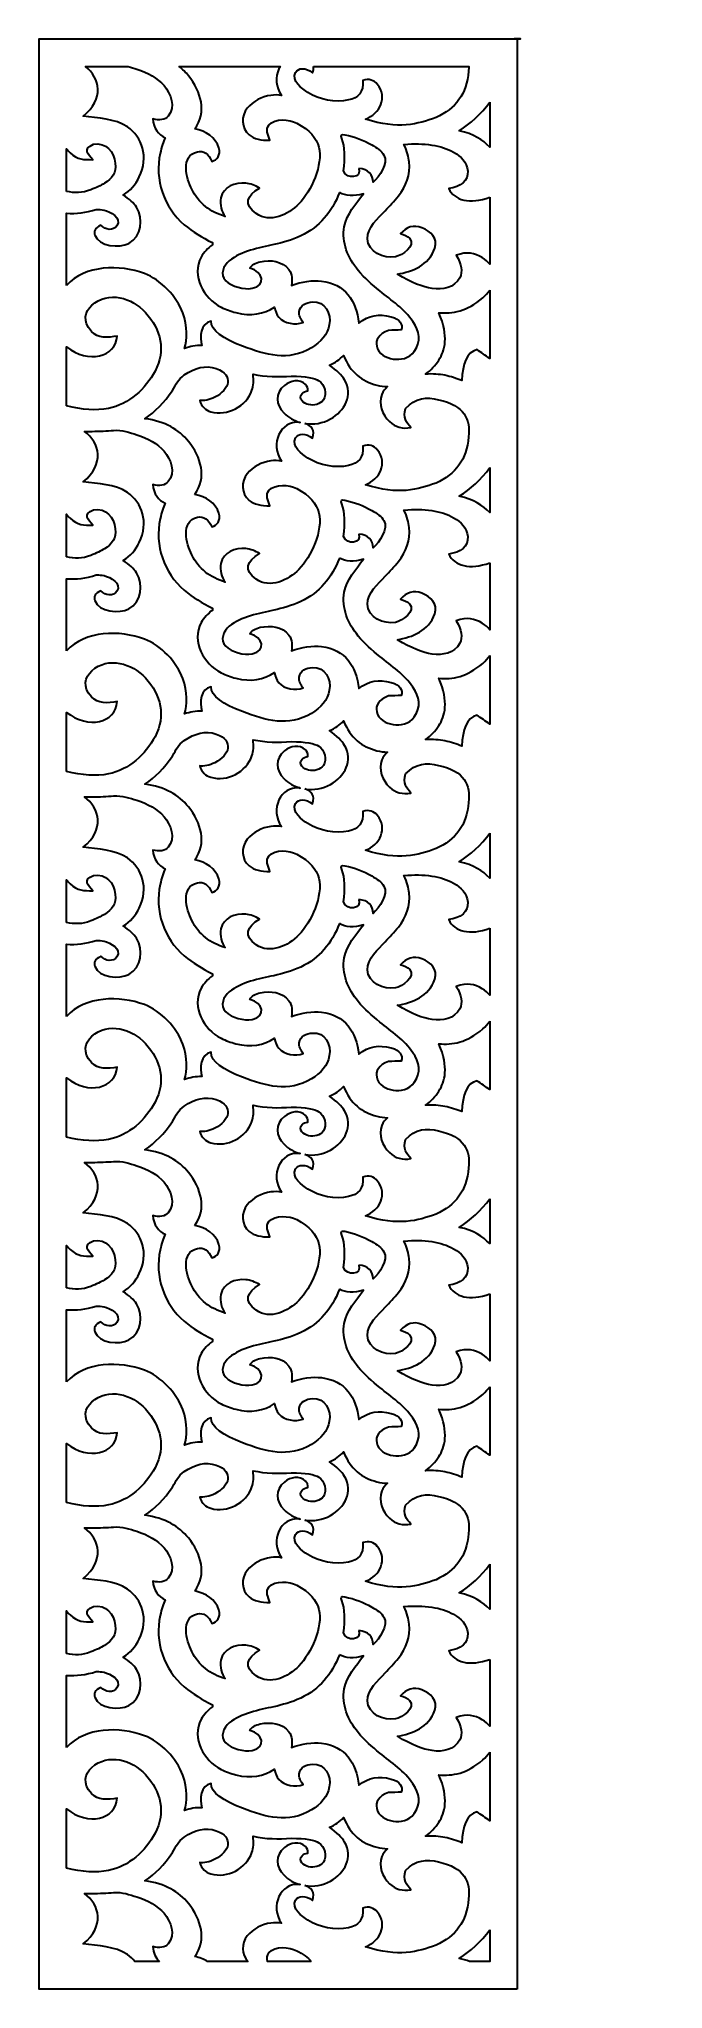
# Model space of a CAD drawing. Header units: centimetres. Extents: x -22.1 to -16.4, y -9 to 9.
import ezdxf

# ---------------------------------------------------------------- set-up
doc = ezdxf.new("R2010")
doc.units = ezdxf.units.CM
doc.header["$MEASUREMENT"] = 0
doc.layers.add('layer 1', color=7, linetype='Continuous')

msp = doc.modelspace()

# ---------------------------------------------------------------- linework, layer by layer
at = {"layer": 'layer 1', "color": 250, "lineweight": 30}
for points, knots in [([(-17.72778, -9.00021), (-17.72778, -9.00021), (-17.72778, 9.00077), (-17.72778, 9.00077), (-17.72778, 9.00077), (-17.97172, 9.00077), (-16.38294, 9.00077), (-22.14311, 9.00077), (-22.14311, 9.00077), (-22.14311, 9.00077), (-22.14311, -9.00021), (-22.14311, -9.00021), (-22.14311, -9.00021), (-20.42453, -9.00021), (-18.51177, -9.00021), (-17.72778, -9.00021)], [0, 0, 0, 0, 0.2, 0.2, 0.2, 0.2, 0.4, 0.4, 0.4, 0.4, 0.6, 0.6, 0.6, 0.6, 1, 1, 1, 1]), ([(-21.88838, 6.72639), (-21.71455, 6.91698), (-21.40051, 6.92036), (-21.17004, 6.83543), (-21.17004, 6.83543), (-21.02055, 6.78035), (-20.86927, 6.62164), (-20.81502, 6.47153), (-20.81502, 6.47153), (-20.77079, 6.34916), (-20.77402, 6.2248), (-20.79977, 6.14409), (-20.79977, 6.14409), (-20.74921, 6.16212), (-20.69646, 6.17358), (-20.63889, 6.17059), (-20.63889, 6.17059), (-20.6657, 6.2518), (-20.65046, 6.37331), (-20.55372, 6.39582), (-20.55372, 6.39582), (-20.56041, 6.31033), (-20.44057, 6.23241), (-20.26468, 6.16561), (-20.26468, 6.16561), (-20.0509, 6.08441), (-19.84098, 6.02155), (-19.62677, 6.15002), (-19.62677, 6.15002), (-19.5421, 6.2008), (-19.47946, 6.27446), (-19.46324, 6.36247), (-19.46324, 6.36247), (-19.44427, 6.46538), (-19.4992, 6.58129), (-19.62016, 6.57342), (-19.62016, 6.57342), (-19.67739, 6.56969), (-19.73166, 6.5465), (-19.74117, 6.48373), (-19.74117, 6.48373), (-19.74651, 6.44841), (-19.72801, 6.41607), (-19.70448, 6.38436), (-19.70448, 6.38436), (-19.77462, 6.35729), (-19.88015, 6.37326), (-19.92919, 6.43234), (-19.92919, 6.43234), (-19.95009, 6.45753), (-19.96168, 6.48946), (-19.96831, 6.52632), (-19.96831, 6.52632), (-20.06873, 6.46196), (-20.18508, 6.43741), (-20.32612, 6.47458), (-20.32612, 6.47458), (-20.37296, 6.48693), (-20.41873, 6.50313), (-20.46093, 6.52461), (-20.46093, 6.52461), (-20.6236, 6.6074), (-20.73873, 6.81224), (-20.64505, 6.98806), (-20.64505, 6.98806), (-20.62149, 7.03227), (-20.58607, 7.06997), (-20.54265, 7.10067), (-20.54265, 7.10067), (-20.54265, 7.10734), (-20.54265, 7.11401), (-20.54265, 7.12068), (-20.54265, 7.12068), (-20.63458, 7.16923), (-20.72512, 7.2197), (-20.80377, 7.28672), (-20.80377, 7.28672), (-20.98975, 7.44517), (-21.07862, 7.70496), (-21.02444, 7.94449), (-21.02444, 7.94449), (-21.01088, 8.00444), (-20.99704, 8.05276), (-20.97703, 8.0897), (-20.97703, 8.0897), (-21.03963, 8.11748), (-21.08775, 8.17669), (-21.09252, 8.26288), (-21.09252, 8.26288), (-21.03015, 8.24465), (-20.98063, 8.25498), (-20.95024, 8.28937), (-20.95024, 8.28937), (-20.8766, 8.3727), (-20.92702, 8.49783), (-20.98923, 8.57018), (-20.98923, 8.57018), (-21.04983, 8.64065), (-21.13555, 8.68959), (-21.24033, 8.72217), (-21.24033, 8.72217), (-21.26576, 8.73016), (-21.29215, 8.73879), (-21.31942, 8.74604), (-21.31942, 8.74604), (-21.31942, 8.74604), (-21.71395, 8.74604), (-21.71395, 8.74604), (-21.71395, 8.74604), (-21.5788, 8.64043), (-21.53888, 8.44831), (-21.73432, 8.28812), (-21.73432, 8.28812), (-21.60189, 8.2694), (-21.43906, 8.26729), (-21.3272, 8.18948), (-21.3272, 8.18948), (-21.18894, 8.09331), (-21.12899, 7.91314), (-21.21711, 7.72688), (-21.21711, 7.72688), (-21.25027, 7.65679), (-21.30141, 7.6021), (-21.36697, 7.55978), (-21.36697, 7.55978), (-21.30601, 7.52319), (-21.26721, 7.48591), (-21.24321, 7.44816), (-21.24321, 7.44816), (-21.17419, 7.33959), (-21.19798, 7.17995), (-21.31463, 7.11448), (-21.31463, 7.11448), (-21.39628, 7.06865), (-21.59281, 7.08318), (-21.6275, 7.19082), (-21.6275, 7.19082), (-21.63873, 7.22567), (-21.63032, 7.25664), (-21.57082, 7.28161), (-21.57082, 7.28161), (-21.53428, 7.23544), (-21.45433, 7.2284), (-21.42442, 7.27658), (-21.42442, 7.27658), (-21.37825, 7.35093), (-21.48386, 7.40742), (-21.54298, 7.4211), (-21.54298, 7.4211), (-21.56452, 7.42608), (-21.58826, 7.42832), (-21.61459, 7.42733), (-21.61459, 7.42733), (-21.71082, 7.39674), (-21.80137, 7.38698), (-21.88838, 7.39269), (-21.88838, 7.39269), (-21.88838, 7.39269), (-21.88838, 6.72639), (-21.88838, 6.72639)], [0, 0, 0, 0, 0.02439024, 0.02439024, 0.02439024, 0.02439024, 0.04878049, 0.04878049, 0.04878049, 0.04878049, 0.07317073, 0.07317073, 0.07317073, 0.07317073, 0.09756098, 0.09756098, 0.09756098, 0.09756098, 0.12195122, 0.12195122, 0.12195122, 0.12195122, 0.14634146, 0.14634146, 0.14634146, 0.14634146, 0.17073171, 0.17073171, 0.17073171, 0.17073171, 0.19512195, 0.19512195, 0.19512195, 0.19512195, 0.2195122, 0.2195122, 0.2195122, 0.2195122, 0.24390244, 0.24390244, 0.24390244, 0.24390244, 0.26829268, 0.26829268, 0.26829268, 0.26829268, 0.29268293, 0.29268293, 0.29268293, 0.29268293, 0.31707317, 0.31707317, 0.31707317, 0.31707317, 0.34146341, 0.34146341, 0.34146341, 0.34146341, 0.36585366, 0.36585366, 0.36585366, 0.36585366, 0.3902439, 0.3902439, 0.3902439, 0.3902439, 0.41463415, 0.41463415, 0.41463415, 0.41463415, 0.43902439, 0.43902439, 0.43902439, 0.43902439, 0.46341463, 0.46341463, 0.46341463, 0.46341463, 0.48780488, 0.48780488, 0.48780488, 0.48780488, 0.51219512, 0.51219512, 0.51219512, 0.51219512, 0.53658537, 0.53658537, 0.53658537, 0.53658537, 0.56097561, 0.56097561, 0.56097561, 0.56097561, 0.58536585, 0.58536585, 0.58536585, 0.58536585, 0.6097561, 0.6097561, 0.6097561, 0.6097561, 0.63414634, 0.63414634, 0.63414634, 0.63414634, 0.65853659, 0.65853659, 0.65853659, 0.65853659, 0.68292683, 0.68292683, 0.68292683, 0.68292683, 0.70731707, 0.70731707, 0.70731707, 0.70731707, 0.73170732, 0.73170732, 0.73170732, 0.73170732, 0.75609756, 0.75609756, 0.75609756, 0.75609756, 0.7804878, 0.7804878, 0.7804878, 0.7804878, 0.80487805, 0.80487805, 0.80487805, 0.80487805, 0.82926829, 0.82926829, 0.82926829, 0.82926829, 0.85365854, 0.85365854, 0.85365854, 0.85365854, 0.87804878, 0.87804878, 0.87804878, 0.87804878, 0.90243902, 0.90243902, 0.90243902, 0.90243902, 0.92682927, 0.92682927, 0.92682927, 0.92682927, 0.95121951, 0.95121951, 0.95121951, 0.95121951, 1, 1, 1, 1]), ([(-20.70559, 8.1714), (-20.6041, 8.15087), (-20.51185, 8.09389), (-20.48268, 7.99678), (-20.48268, 7.99678), (-20.46183, 7.92736), (-20.5008, 7.88438), (-20.54664, 7.87135), (-20.54664, 7.87135), (-20.57757, 7.93992), (-20.62294, 7.97388), (-20.6814, 7.95975), (-20.6814, 7.95975), (-20.83979, 7.92147), (-20.78309, 7.71378), (-20.7328, 7.61339), (-20.7328, 7.61339), (-20.66788, 7.4838), (-20.56276, 7.4027), (-20.42368, 7.36255), (-20.42368, 7.36255), (-20.45734, 7.40335), (-20.47611, 7.472), (-20.46346, 7.5337), (-20.46346, 7.5337), (-20.44203, 7.63828), (-20.3311, 7.67958), (-20.23493, 7.6704), (-20.23493, 7.6704), (-20.19026, 7.66614), (-20.14752, 7.65025), (-20.10635, 7.62504), (-20.10635, 7.62504), (-20.22799, 7.55631), (-20.25575, 7.47029), (-20.13903, 7.38853), (-20.13903, 7.38853), (-20.00986, 7.29804), (-19.8428, 7.37833), (-19.74501, 7.47865), (-19.74501, 7.47865), (-19.6312, 7.5954), (-19.51852, 7.83978), (-19.56052, 8.00205), (-19.56052, 8.00205), (-19.58211, 8.08543), (-19.6427, 8.16196), (-19.76438, 8.22495), (-19.76438, 8.22495), (-19.83359, 8.26077), (-19.96278, 8.27206), (-20.02012, 8.20677), (-20.02012, 8.20677), (-20.05463, 8.16748), (-20.03058, 8.11606), (-20.01167, 8.06571), (-20.01167, 8.06571), (-20.09277, 8.06445), (-20.15894, 8.07886), (-20.20325, 8.11623), (-20.20325, 8.11623), (-20.27644, 8.17796), (-20.27897, 8.28929), (-20.22063, 8.36194), (-20.22063, 8.36194), (-20.16829, 8.42712), (-20.08529, 8.46869), (-20.00339, 8.4806), (-20.00339, 8.4806), (-19.97057, 8.48537), (-19.93776, 8.48508), (-19.90495, 8.47884), (-19.90495, 8.47884), (-19.95932, 8.55585), (-19.9623, 8.65154), (-19.92837, 8.72462), (-19.92837, 8.72462), (-19.92494, 8.73201), (-19.92112, 8.73915), (-19.91695, 8.74604), (-19.91695, 8.74604), (-19.91695, 8.74604), (-20.84917, 8.74604), (-20.84917, 8.74604), (-20.84917, 8.74604), (-20.81695, 8.72074), (-20.78844, 8.69225), (-20.76325, 8.66089), (-20.76325, 8.66089), (-20.64751, 8.51677), (-20.58947, 8.32517), (-20.70559, 8.1714)], [0, 0, 0, 0, 0.04166667, 0.04166667, 0.04166667, 0.04166667, 0.08333333, 0.08333333, 0.08333333, 0.08333333, 0.125, 0.125, 0.125, 0.125, 0.16666667, 0.16666667, 0.16666667, 0.16666667, 0.20833333, 0.20833333, 0.20833333, 0.20833333, 0.25, 0.25, 0.25, 0.25, 0.29166667, 0.29166667, 0.29166667, 0.29166667, 0.33333333, 0.33333333, 0.33333333, 0.33333333, 0.375, 0.375, 0.375, 0.375, 0.41666667, 0.41666667, 0.41666667, 0.41666667, 0.45833333, 0.45833333, 0.45833333, 0.45833333, 0.5, 0.5, 0.5, 0.5, 0.54166667, 0.54166667, 0.54166667, 0.54166667, 0.58333333, 0.58333333, 0.58333333, 0.58333333, 0.625, 0.625, 0.625, 0.625, 0.66666667, 0.66666667, 0.66666667, 0.66666667, 0.70833333, 0.70833333, 0.70833333, 0.70833333, 0.75, 0.75, 0.75, 0.75, 0.79166667, 0.79166667, 0.79166667, 0.79166667, 0.83333333, 0.83333333, 0.83333333, 0.83333333, 0.875, 0.875, 0.875, 0.875, 0.91666667, 0.91666667, 0.91666667, 0.91666667, 1, 1, 1, 1]), ([(-19.60966, 8.74604), (-19.60779, 8.72978), (-19.61036, 8.71108), (-19.6186, 8.6897), (-19.6186, 8.6897), (-19.68153, 8.73968), (-19.74998, 8.73584), (-19.77391, 8.69258), (-19.77391, 8.69258), (-19.81621, 8.61614), (-19.71685, 8.5407), (-19.66123, 8.50686), (-19.66123, 8.50686), (-19.55097, 8.43975), (-19.4125, 8.41074), (-19.28547, 8.4378), (-19.28547, 8.4378), (-19.19636, 8.45678), (-19.14415, 8.50889), (-19.15506, 8.61764), (-19.15506, 8.61764), (-19.09608, 8.63836), (-19.05022, 8.61997), (-19.02012, 8.58315), (-19.02012, 8.58315), (-18.92058, 8.46137), (-18.99586, 8.31102), (-19.1283, 8.26085), (-19.1283, 8.26085), (-18.82541, 8.16279), (-18.64767, 8.21491), (-18.47716, 8.27572), (-18.47716, 8.27572), (-18.30066, 8.35774), (-18.19088, 8.49198), (-18.17859, 8.70252), (-18.17859, 8.70252), (-18.17685, 8.71729), (-18.17572, 8.7318), (-18.17529, 8.74604), (-18.17529, 8.74604), (-18.17529, 8.74604), (-19.60966, 8.74604), (-19.60966, 8.74604)], [0, 0, 0, 0, 0.08333333, 0.08333333, 0.08333333, 0.08333333, 0.16666667, 0.16666667, 0.16666667, 0.16666667, 0.25, 0.25, 0.25, 0.25, 0.33333333, 0.33333333, 0.33333333, 0.33333333, 0.41666667, 0.41666667, 0.41666667, 0.41666667, 0.5, 0.5, 0.5, 0.5, 0.58333333, 0.58333333, 0.58333333, 0.58333333, 0.66666667, 0.66666667, 0.66666667, 0.66666667, 0.75, 0.75, 0.75, 0.75, 0.83333333, 0.83333333, 0.83333333, 0.83333333, 1, 1, 1, 1]), ([(-17.98251, 8.41837), (-18.06294, 8.30534), (-18.15947, 8.22182), (-18.26442, 8.15374), (-18.26442, 8.15374), (-18.13072, 8.12568), (-18.04711, 8.06979), (-17.98251, 8.00333), (-17.98251, 8.00333), (-17.98251, 8.00333), (-17.98251, 8.41837), (-17.98251, 8.41837)], [0, 0, 0, 0, 0.25, 0.25, 0.25, 0.25, 0.5, 0.5, 0.5, 0.5, 1, 1, 1, 1]), ([(-19.19064, 7.80545), (-19.1029, 7.79941), (-19.05924, 7.74669), (-19.0581, 7.67829), (-19.0581, 7.67829), (-19.00194, 7.72895), (-18.91663, 7.8527), (-18.95858, 7.92905), (-18.95858, 7.92905), (-18.98009, 7.96819), (-19.02654, 7.99651), (-19.07168, 8.02338), (-19.07168, 8.02338), (-19.14657, 8.06796), (-19.22955, 8.09813), (-19.31847, 8.11753), (-19.31847, 8.11753), (-19.35535, 8.12558), (-19.35953, 8.11557), (-19.34718, 8.08315), (-19.34718, 8.08315), (-19.31771, 8.00584), (-19.31536, 7.90366), (-19.33213, 7.78396), (-19.33213, 7.78396), (-19.30343, 7.69811), (-19.15848, 7.71999), (-19.19064, 7.80545)], [0, 0, 0, 0, 0.125, 0.125, 0.125, 0.125, 0.25, 0.25, 0.25, 0.25, 0.375, 0.375, 0.375, 0.375, 0.5, 0.5, 0.5, 0.5, 0.625, 0.625, 0.625, 0.625, 0.75, 0.75, 0.75, 0.75, 1, 1, 1, 1]), ([(-21.88838, 7.59428), (-21.81761, 7.57798), (-21.74295, 7.576), (-21.66473, 7.60827), (-21.66473, 7.60827), (-21.61349, 7.62941), (-21.57208, 7.64879), (-21.53935, 7.6685), (-21.53935, 7.6685), (-21.468, 7.7115), (-21.42762, 7.76592), (-21.43848, 7.85345), (-21.43848, 7.85345), (-21.4518, 7.96079), (-21.52237, 8.04902), (-21.64089, 8.02906), (-21.64089, 8.02906), (-21.74322, 7.98584), (-21.68959, 7.93612), (-21.64514, 7.88679), (-21.64514, 7.88679), (-21.73164, 7.88679), (-21.78792, 7.88563), (-21.85648, 7.95093), (-21.85648, 7.95093), (-21.86726, 7.9612), (-21.87791, 7.97321), (-21.88838, 7.98745), (-21.88838, 7.98745), (-21.88838, 7.98745), (-21.88838, 7.59428), (-21.88838, 7.59428)], [0, 0, 0, 0, 0.11111111, 0.11111111, 0.11111111, 0.11111111, 0.22222222, 0.22222222, 0.22222222, 0.22222222, 0.33333333, 0.33333333, 0.33333333, 0.33333333, 0.44444444, 0.44444444, 0.44444444, 0.44444444, 0.55555556, 0.55555556, 0.55555556, 0.55555556, 0.66666667, 0.66666667, 0.66666667, 0.66666667, 0.77777778, 0.77777778, 0.77777778, 0.77777778, 1, 1, 1, 1]), ([(-17.98251, 7.54005), (-18.16757, 7.47305), (-18.30765, 7.51037), (-18.36082, 7.62036), (-18.36082, 7.62036), (-18.25157, 7.63484), (-18.17646, 7.68903), (-18.1857, 7.78166), (-18.1857, 7.78166), (-18.19411, 7.86602), (-18.24573, 7.91574), (-18.31605, 7.95607), (-18.31605, 7.95607), (-18.42883, 8.02076), (-18.58776, 8.04396), (-18.7744, 8.02719), (-18.7744, 8.02719), (-18.74455, 7.96381), (-18.73031, 7.9116), (-18.72557, 7.86616), (-18.72557, 7.86616), (-18.71342, 7.74987), (-18.75305, 7.63975), (-18.82457, 7.55159), (-18.82457, 7.55159), (-18.86373, 7.50334), (-18.90575, 7.45905), (-18.94696, 7.416), (-18.94696, 7.416), (-19.01303, 7.34699), (-19.11257, 7.26027), (-19.1104, 7.1568), (-19.1104, 7.1568), (-19.10784, 7.03437), (-18.96086, 6.97075), (-18.85317, 6.99016), (-18.85317, 6.99016), (-18.79205, 7.00118), (-18.66141, 7.09225), (-18.72323, 7.16197), (-18.72323, 7.16197), (-18.74153, 7.18261), (-18.77225, 7.19423), (-18.80558, 7.20395), (-18.80558, 7.20395), (-18.75155, 7.26526), (-18.68478, 7.28877), (-18.60987, 7.25842), (-18.60987, 7.25842), (-18.52715, 7.22489), (-18.45812, 7.16225), (-18.48912, 7.07), (-18.48912, 7.07), (-18.54294, 6.90988), (-18.70137, 6.85407), (-18.83365, 6.82975), (-18.83365, 6.82975), (-18.70485, 6.75086), (-18.60062, 6.7102), (-18.51439, 6.69754), (-18.51439, 6.69754), (-18.41826, 6.68343), (-18.30907, 6.70261), (-18.25956, 6.79747), (-18.25956, 6.79747), (-18.2306, 6.85294), (-18.2411, 6.92191), (-18.29106, 7.00438), (-18.29106, 7.00438), (-18.19475, 7.04105), (-18.11912, 7.02392), (-18.05282, 6.98255), (-18.05282, 6.98255), (-18.02337, 6.96417), (-18.0001, 6.94393), (-17.98251, 6.92244), (-17.98251, 6.92244), (-17.98251, 6.92244), (-17.98251, 7.54005), (-17.98251, 7.54005)], [0, 0, 0, 0, 0.04761905, 0.04761905, 0.04761905, 0.04761905, 0.0952381, 0.0952381, 0.0952381, 0.0952381, 0.14285714, 0.14285714, 0.14285714, 0.14285714, 0.19047619, 0.19047619, 0.19047619, 0.19047619, 0.23809524, 0.23809524, 0.23809524, 0.23809524, 0.28571429, 0.28571429, 0.28571429, 0.28571429, 0.33333333, 0.33333333, 0.33333333, 0.33333333, 0.38095238, 0.38095238, 0.38095238, 0.38095238, 0.42857143, 0.42857143, 0.42857143, 0.42857143, 0.47619048, 0.47619048, 0.47619048, 0.47619048, 0.52380952, 0.52380952, 0.52380952, 0.52380952, 0.57142857, 0.57142857, 0.57142857, 0.57142857, 0.61904762, 0.61904762, 0.61904762, 0.61904762, 0.66666667, 0.66666667, 0.66666667, 0.66666667, 0.71428571, 0.71428571, 0.71428571, 0.71428571, 0.76190476, 0.76190476, 0.76190476, 0.76190476, 0.80952381, 0.80952381, 0.80952381, 0.80952381, 0.85714286, 0.85714286, 0.85714286, 0.85714286, 0.9047619, 0.9047619, 0.9047619, 0.9047619, 1, 1, 1, 1]), ([(-19.36923, 7.5831), (-19.31141, 7.55125), (-19.23943, 7.54394), (-19.14675, 7.57251), (-19.14675, 7.57251), (-19.21771, 7.48163), (-19.3032, 7.38423), (-19.32506, 7.26746), (-19.32506, 7.26746), (-19.35178, 7.12479), (-19.29212, 6.98016), (-19.19592, 6.8636), (-19.19592, 6.8636), (-19.13842, 6.79394), (-19.06931, 6.73325), (-18.99702, 6.67502), (-18.99702, 6.67502), (-18.88926, 6.58822), (-18.77003, 6.50768), (-18.69092, 6.39194), (-18.69092, 6.39194), (-18.6313, 6.30469), (-18.61341, 6.20563), (-18.67847, 6.11693), (-18.67847, 6.11693), (-18.72783, 6.04964), (-18.80746, 6.03667), (-18.8739, 6.04674), (-18.8739, 6.04674), (-18.94142, 6.05696), (-19.00962, 6.09338), (-19.02553, 6.16581), (-19.02553, 6.16581), (-19.03746, 6.22007), (-19.009, 6.27888), (-18.91647, 6.31046), (-18.91647, 6.31046), (-18.87734, 6.31188), (-18.8382, 6.3133), (-18.79906, 6.31473), (-18.79906, 6.31473), (-18.78339, 6.36615), (-18.80744, 6.41314), (-18.89115, 6.43564), (-18.89115, 6.43564), (-19.00936, 6.4674), (-19.09611, 6.45206), (-19.19187, 6.37877), (-19.19187, 6.37877), (-19.21326, 6.58472), (-19.31756, 6.74039), (-19.53458, 6.76638), (-19.53458, 6.76638), (-19.62166, 6.77681), (-19.7153, 6.76099), (-19.81353, 6.72679), (-19.81353, 6.72679), (-19.80458, 6.77798), (-19.80297, 6.82794), (-19.83624, 6.87208), (-19.83624, 6.87208), (-19.8974, 6.95324), (-20.00763, 6.96414), (-20.10059, 6.94414), (-20.10059, 6.94414), (-20.14722, 6.93412), (-20.1787, 6.91339), (-20.19801, 6.88408), (-20.19801, 6.88408), (-20.07033, 6.85495), (-20.04394, 6.72616), (-20.17549, 6.69948), (-20.17549, 6.69948), (-20.24965, 6.68445), (-20.36546, 6.71536), (-20.41892, 6.76942), (-20.41892, 6.76942), (-20.47519, 6.82633), (-20.44123, 6.90879), (-20.38614, 6.95356), (-20.38614, 6.95356), (-20.27554, 7.04345), (-20.11187, 7.07267), (-19.97593, 7.1028), (-19.97593, 7.1028), (-19.89699, 7.1203), (-19.81216, 7.14261), (-19.7273, 7.18275), (-19.7273, 7.18275), (-19.55127, 7.26601), (-19.44155, 7.40072), (-19.36923, 7.5831)], [0, 0, 0, 0, 0.04166667, 0.04166667, 0.04166667, 0.04166667, 0.08333333, 0.08333333, 0.08333333, 0.08333333, 0.125, 0.125, 0.125, 0.125, 0.16666667, 0.16666667, 0.16666667, 0.16666667, 0.20833333, 0.20833333, 0.20833333, 0.20833333, 0.25, 0.25, 0.25, 0.25, 0.29166667, 0.29166667, 0.29166667, 0.29166667, 0.33333333, 0.33333333, 0.33333333, 0.33333333, 0.375, 0.375, 0.375, 0.375, 0.41666667, 0.41666667, 0.41666667, 0.41666667, 0.45833333, 0.45833333, 0.45833333, 0.45833333, 0.5, 0.5, 0.5, 0.5, 0.54166667, 0.54166667, 0.54166667, 0.54166667, 0.58333333, 0.58333333, 0.58333333, 0.58333333, 0.625, 0.625, 0.625, 0.625, 0.66666667, 0.66666667, 0.66666667, 0.66666667, 0.70833333, 0.70833333, 0.70833333, 0.70833333, 0.75, 0.75, 0.75, 0.75, 0.79166667, 0.79166667, 0.79166667, 0.79166667, 0.83333333, 0.83333333, 0.83333333, 0.83333333, 0.875, 0.875, 0.875, 0.875, 0.91666667, 0.91666667, 0.91666667, 0.91666667, 1, 1, 1, 1]), ([(-21.88838, 5.61335), (-21.74558, 5.57743), (-21.61544, 5.56809), (-21.50083, 5.5911), (-21.50083, 5.5911), (-21.31595, 5.62821), (-21.15802, 5.77006), (-21.07217, 5.93463), (-21.07217, 5.93463), (-20.97061, 6.12933), (-21.01463, 6.31648), (-21.1605, 6.47712), (-21.1605, 6.47712), (-21.28374, 6.61284), (-21.50409, 6.67802), (-21.65565, 6.54294), (-21.65565, 6.54294), (-21.7223, 6.48354), (-21.74247, 6.39444), (-21.65912, 6.30211), (-21.65912, 6.30211), (-21.59788, 6.23426), (-21.50956, 6.2446), (-21.4201, 6.25826), (-21.4201, 6.25826), (-21.43863, 6.06097), (-21.6867, 5.99958), (-21.88838, 6.15906), (-21.88838, 6.15906), (-21.88838, 6.15906), (-21.88838, 5.61335), (-21.88838, 5.61335)], [0, 0, 0, 0, 0.11111111, 0.11111111, 0.11111111, 0.11111111, 0.22222222, 0.22222222, 0.22222222, 0.22222222, 0.33333333, 0.33333333, 0.33333333, 0.33333333, 0.44444444, 0.44444444, 0.44444444, 0.44444444, 0.55555556, 0.55555556, 0.55555556, 0.55555556, 0.66666667, 0.66666667, 0.66666667, 0.66666667, 0.77777778, 0.77777778, 0.77777778, 0.77777778, 1, 1, 1, 1]), ([(-17.98251, 6.68314), (-17.99943, 6.65824), (-18.02107, 6.63416), (-18.04692, 6.61163), (-18.04692, 6.61163), (-18.19278, 6.4845), (-18.32515, 6.46258), (-18.45321, 6.47426), (-18.45321, 6.47426), (-18.35599, 6.25432), (-18.39677, 6.12345), (-18.4519, 6.03713), (-18.4519, 6.03713), (-18.48345, 5.98774), (-18.52601, 5.94376), (-18.57543, 5.90714), (-18.57543, 5.90714), (-18.50806, 5.91062), (-18.44496, 5.90638), (-18.39759, 5.89619), (-18.39759, 5.89619), (-18.34183, 5.88419), (-18.28814, 5.8669), (-18.23921, 5.84756), (-18.23921, 5.84756), (-18.23328, 5.99895), (-18.19833, 6.11018), (-18.09956, 6.13303), (-18.09956, 6.13303), (-18.06054, 6.10572), (-18.02153, 6.0784), (-17.98251, 6.05109), (-17.98251, 6.05109), (-17.98251, 6.05109), (-17.98251, 6.68314), (-17.98251, 6.68314)], [0, 0, 0, 0, 0.1, 0.1, 0.1, 0.1, 0.2, 0.2, 0.2, 0.2, 0.3, 0.3, 0.3, 0.3, 0.4, 0.4, 0.4, 0.4, 0.5, 0.5, 0.5, 0.5, 0.6, 0.6, 0.6, 0.6, 0.7, 0.7, 0.7, 0.7, 0.8, 0.8, 0.8, 0.8, 1, 1, 1, 1]), ([(-20.70559, 4.79703), (-20.6041, 4.7765), (-20.51185, 4.71952), (-20.48268, 4.62241), (-20.48268, 4.62241), (-20.46183, 4.55299), (-20.5008, 4.51001), (-20.54664, 4.49699), (-20.54664, 4.49699), (-20.57757, 4.56556), (-20.62294, 4.59951), (-20.6814, 4.58538), (-20.6814, 4.58538), (-20.83979, 4.5471), (-20.78309, 4.33941), (-20.7328, 4.23903), (-20.7328, 4.23903), (-20.66788, 4.10943), (-20.56276, 4.02833), (-20.42368, 3.98818), (-20.42368, 3.98818), (-20.45734, 4.02899), (-20.47611, 4.09763), (-20.46346, 4.15933), (-20.46346, 4.15933), (-20.44203, 4.26392), (-20.3311, 4.30521), (-20.23493, 4.29603), (-20.23493, 4.29603), (-20.19026, 4.29177), (-20.14752, 4.27588), (-20.10635, 4.25067), (-20.10635, 4.25067), (-20.22799, 4.18194), (-20.25575, 4.09592), (-20.13903, 4.01416), (-20.13903, 4.01416), (-20.00986, 3.92368), (-19.8428, 4.00396), (-19.74501, 4.10428), (-19.74501, 4.10428), (-19.6312, 4.22104), (-19.51852, 4.46541), (-19.56052, 4.62768), (-19.56052, 4.62768), (-19.58211, 4.71107), (-19.6427, 4.78759), (-19.76438, 4.85058), (-19.76438, 4.85058), (-19.83359, 4.88641), (-19.96278, 4.89769), (-20.02012, 4.8324), (-20.02012, 4.8324), (-20.05463, 4.79311), (-20.03058, 4.74169), (-20.01167, 4.69134), (-20.01167, 4.69134), (-20.09277, 4.69008), (-20.15894, 4.70449), (-20.20325, 4.74186), (-20.20325, 4.74186), (-20.27644, 4.80359), (-20.27897, 4.91492), (-20.22063, 4.98757), (-20.22063, 4.98757), (-20.16829, 5.05275), (-20.08529, 5.09432), (-20.00339, 5.10623), (-20.00339, 5.10623), (-19.97057, 5.111), (-19.93776, 5.11071), (-19.90495, 5.10447), (-19.90495, 5.10447), (-19.95932, 5.18149), (-19.9623, 5.27717), (-19.92837, 5.35025), (-19.92837, 5.35025), (-19.89573, 5.42054), (-19.82894, 5.46993), (-19.74089, 5.46172), (-19.74089, 5.46172), (-19.73797, 5.46144), (-19.73504, 5.46112), (-19.73212, 5.46075), (-19.73212, 5.46075), (-19.78816, 5.4762), (-19.84009, 5.50489), (-19.88067, 5.54678), (-19.88067, 5.54678), (-19.95759, 5.6262), (-19.96691, 5.7295), (-19.87737, 5.80293), (-19.87737, 5.80293), (-19.82196, 5.84836), (-19.73971, 5.8659), (-19.68319, 5.81227), (-19.68319, 5.81227), (-19.66638, 5.79632), (-19.65887, 5.77615), (-19.66067, 5.75175), (-19.66067, 5.75175), (-19.68247, 5.74853), (-19.70278, 5.74213), (-19.71459, 5.7281), (-19.71459, 5.7281), (-19.75604, 5.67888), (-19.69868, 5.63582), (-19.65422, 5.62567), (-19.65422, 5.62567), (-19.60264, 5.61389), (-19.54518, 5.62911), (-19.51743, 5.66937), (-19.51743, 5.66937), (-19.48132, 5.72178), (-19.50559, 5.81433), (-19.55857, 5.84646), (-19.55857, 5.84646), (-19.60111, 5.87225), (-19.67744, 5.88892), (-19.81583, 5.88881), (-19.81583, 5.88881), (-19.93306, 5.88004), (-20.0503, 5.88184), (-20.16753, 5.90691), (-20.16753, 5.90691), (-20.1587, 5.84791), (-20.16336, 5.79941), (-20.17717, 5.75802), (-20.17717, 5.75802), (-20.22739, 5.60747), (-20.40528, 5.51608), (-20.55806, 5.56032), (-20.55806, 5.56032), (-20.6048, 5.57385), (-20.64056, 5.60583), (-20.65903, 5.66408), (-20.65903, 5.66408), (-20.62351, 5.65868), (-20.56938, 5.6695), (-20.52061, 5.69431), (-20.52061, 5.69431), (-20.38485, 5.76338), (-20.33888, 5.89791), (-20.50696, 5.95846), (-20.50696, 5.95846), (-20.60516, 5.99384), (-20.70336, 5.96514), (-20.80156, 5.89935), (-20.80156, 5.89935), (-20.86479, 5.85699), (-20.87204, 5.81905), (-20.91215, 5.75612), (-20.91215, 5.75612), (-20.98503, 5.64177), (-21.07184, 5.56126), (-21.16481, 5.49569), (-21.16481, 5.49569), (-20.97945, 5.47052), (-20.85116, 5.39598), (-20.76325, 5.28652), (-20.76325, 5.28652), (-20.64751, 5.1424), (-20.58947, 4.9508), (-20.70559, 4.79703)], [0, 0, 0, 0, 0.02380952, 0.02380952, 0.02380952, 0.02380952, 0.04761905, 0.04761905, 0.04761905, 0.04761905, 0.07142857, 0.07142857, 0.07142857, 0.07142857, 0.0952381, 0.0952381, 0.0952381, 0.0952381, 0.11904762, 0.11904762, 0.11904762, 0.11904762, 0.14285714, 0.14285714, 0.14285714, 0.14285714, 0.16666667, 0.16666667, 0.16666667, 0.16666667, 0.19047619, 0.19047619, 0.19047619, 0.19047619, 0.21428571, 0.21428571, 0.21428571, 0.21428571, 0.23809524, 0.23809524, 0.23809524, 0.23809524, 0.26190476, 0.26190476, 0.26190476, 0.26190476, 0.28571429, 0.28571429, 0.28571429, 0.28571429, 0.30952381, 0.30952381, 0.30952381, 0.30952381, 0.33333333, 0.33333333, 0.33333333, 0.33333333, 0.35714286, 0.35714286, 0.35714286, 0.35714286, 0.38095238, 0.38095238, 0.38095238, 0.38095238, 0.4047619, 0.4047619, 0.4047619, 0.4047619, 0.42857143, 0.42857143, 0.42857143, 0.42857143, 0.45238095, 0.45238095, 0.45238095, 0.45238095, 0.47619048, 0.47619048, 0.47619048, 0.47619048, 0.5, 0.5, 0.5, 0.5, 0.52380952, 0.52380952, 0.52380952, 0.52380952, 0.54761905, 0.54761905, 0.54761905, 0.54761905, 0.57142857, 0.57142857, 0.57142857, 0.57142857, 0.5952381, 0.5952381, 0.5952381, 0.5952381, 0.61904762, 0.61904762, 0.61904762, 0.61904762, 0.64285714, 0.64285714, 0.64285714, 0.64285714, 0.66666667, 0.66666667, 0.66666667, 0.66666667, 0.69047619, 0.69047619, 0.69047619, 0.69047619, 0.71428571, 0.71428571, 0.71428571, 0.71428571, 0.73809524, 0.73809524, 0.73809524, 0.73809524, 0.76190476, 0.76190476, 0.76190476, 0.76190476, 0.78571429, 0.78571429, 0.78571429, 0.78571429, 0.80952381, 0.80952381, 0.80952381, 0.80952381, 0.83333333, 0.83333333, 0.83333333, 0.83333333, 0.85714286, 0.85714286, 0.85714286, 0.85714286, 0.88095238, 0.88095238, 0.88095238, 0.88095238, 0.9047619, 0.9047619, 0.9047619, 0.9047619, 0.92857143, 0.92857143, 0.92857143, 0.92857143, 0.95238095, 0.95238095, 0.95238095, 0.95238095, 1, 1, 1, 1]), ([(-19.6897, 5.45169), (-19.63148, 5.43332), (-19.58937, 5.39112), (-19.6186, 5.31533), (-19.6186, 5.31533), (-19.68153, 5.36531), (-19.74998, 5.36147), (-19.77391, 5.31821), (-19.77391, 5.31821), (-19.81621, 5.24177), (-19.71685, 5.16633), (-19.66123, 5.13249), (-19.66123, 5.13249), (-19.55097, 5.06538), (-19.4125, 5.03637), (-19.28547, 5.06343), (-19.28547, 5.06343), (-19.19636, 5.08241), (-19.14415, 5.13452), (-19.15506, 5.24327), (-19.15506, 5.24327), (-19.09608, 5.26399), (-19.05022, 5.2456), (-19.02012, 5.20878), (-19.02012, 5.20878), (-18.92058, 5.087), (-18.99586, 4.93665), (-19.1283, 4.88648), (-19.1283, 4.88648), (-18.82541, 4.78842), (-18.64767, 4.84054), (-18.47716, 4.90135), (-18.47716, 4.90135), (-18.30066, 4.98337), (-18.19088, 5.11761), (-18.17859, 5.32816), (-18.17859, 5.32816), (-18.15983, 5.48732), (-18.21128, 5.61801), (-18.45684, 5.67001), (-18.45684, 5.67001), (-18.56379, 5.69975), (-18.66628, 5.68931), (-18.75895, 5.59051), (-18.75895, 5.59051), (-18.78998, 5.50434), (-18.74746, 5.46022), (-18.70926, 5.41362), (-18.70926, 5.41362), (-18.78669, 5.40135), (-18.85389, 5.4171), (-18.90782, 5.46915), (-18.90782, 5.46915), (-18.97447, 5.53349), (-19.01389, 5.63051), (-18.97713, 5.72054), (-18.97713, 5.72054), (-18.96607, 5.74762), (-18.94851, 5.77134), (-18.92616, 5.79198), (-18.92616, 5.79198), (-18.95985, 5.7928), (-18.99306, 5.79719), (-19.02506, 5.8055), (-19.02506, 5.8055), (-19.16174, 5.84099), (-19.26967, 5.92293), (-19.3309, 6.0803), (-19.3309, 6.0803), (-19.3665, 6.04197), (-19.4099, 6.01144), (-19.46268, 5.9903), (-19.46268, 5.9903), (-19.39283, 5.94121), (-19.34889, 5.89629), (-19.32252, 5.85421), (-19.32252, 5.85421), (-19.23495, 5.71446), (-19.32426, 5.567), (-19.45255, 5.49334), (-19.45255, 5.49334), (-19.52272, 5.45305), (-19.60851, 5.43921), (-19.6897, 5.45169)], [0, 0, 0, 0, 0.04545455, 0.04545455, 0.04545455, 0.04545455, 0.09090909, 0.09090909, 0.09090909, 0.09090909, 0.13636364, 0.13636364, 0.13636364, 0.13636364, 0.18181818, 0.18181818, 0.18181818, 0.18181818, 0.22727273, 0.22727273, 0.22727273, 0.22727273, 0.27272727, 0.27272727, 0.27272727, 0.27272727, 0.31818182, 0.31818182, 0.31818182, 0.31818182, 0.36363636, 0.36363636, 0.36363636, 0.36363636, 0.40909091, 0.40909091, 0.40909091, 0.40909091, 0.45454545, 0.45454545, 0.45454545, 0.45454545, 0.5, 0.5, 0.5, 0.5, 0.54545455, 0.54545455, 0.54545455, 0.54545455, 0.59090909, 0.59090909, 0.59090909, 0.59090909, 0.63636364, 0.63636364, 0.63636364, 0.63636364, 0.68181818, 0.68181818, 0.68181818, 0.68181818, 0.72727273, 0.72727273, 0.72727273, 0.72727273, 0.77272727, 0.77272727, 0.77272727, 0.77272727, 0.81818182, 0.81818182, 0.81818182, 0.81818182, 0.86363636, 0.86363636, 0.86363636, 0.86363636, 0.90909091, 0.90909091, 0.90909091, 0.90909091, 1, 1, 1, 1]), ([(-21.88838, 3.35202), (-21.71455, 3.54261), (-21.40051, 3.54599), (-21.17004, 3.46106), (-21.17004, 3.46106), (-21.02055, 3.40598), (-20.86927, 3.24727), (-20.81502, 3.09716), (-20.81502, 3.09716), (-20.77079, 2.97479), (-20.77402, 2.85043), (-20.79977, 2.76972), (-20.79977, 2.76972), (-20.74921, 2.78775), (-20.69646, 2.79921), (-20.63889, 2.79622), (-20.63889, 2.79622), (-20.6657, 2.87743), (-20.65046, 2.99894), (-20.55372, 3.02145), (-20.55372, 3.02145), (-20.56041, 2.93597), (-20.44057, 2.85804), (-20.26468, 2.79124), (-20.26468, 2.79124), (-20.0509, 2.71005), (-19.84098, 2.64718), (-19.62677, 2.77565), (-19.62677, 2.77565), (-19.5421, 2.82643), (-19.47946, 2.90009), (-19.46324, 2.9881), (-19.46324, 2.9881), (-19.44427, 3.09101), (-19.4992, 3.20692), (-19.62016, 3.19905), (-19.62016, 3.19905), (-19.67739, 3.19533), (-19.73166, 3.17214), (-19.74117, 3.10936), (-19.74117, 3.10936), (-19.74651, 3.07404), (-19.72801, 3.0417), (-19.70448, 3.00999), (-19.70448, 3.00999), (-19.77462, 2.98292), (-19.88015, 2.99889), (-19.92919, 3.05798), (-19.92919, 3.05798), (-19.95009, 3.08316), (-19.96168, 3.11509), (-19.96831, 3.15195), (-19.96831, 3.15195), (-20.06873, 3.08759), (-20.18508, 3.06304), (-20.32612, 3.10022), (-20.32612, 3.10022), (-20.37296, 3.11256), (-20.41873, 3.12876), (-20.46093, 3.15024), (-20.46093, 3.15024), (-20.6236, 3.23303), (-20.73873, 3.43788), (-20.64505, 3.61369), (-20.64505, 3.61369), (-20.62149, 3.6579), (-20.58607, 3.6956), (-20.54265, 3.7263), (-20.54265, 3.7263), (-20.54265, 3.73297), (-20.54265, 3.73964), (-20.54265, 3.74631), (-20.54265, 3.74631), (-20.63458, 3.79486), (-20.72512, 3.84534), (-20.80377, 3.91235), (-20.80377, 3.91235), (-20.98975, 4.0708), (-21.07862, 4.33059), (-21.02444, 4.57012), (-21.02444, 4.57012), (-21.01088, 4.63007), (-20.99704, 4.67839), (-20.97703, 4.71533), (-20.97703, 4.71533), (-21.03963, 4.74311), (-21.08775, 4.80233), (-21.09252, 4.88851), (-21.09252, 4.88851), (-21.03015, 4.87028), (-20.98063, 4.88061), (-20.95024, 4.915), (-20.95024, 4.915), (-20.8766, 4.99833), (-20.92702, 5.12346), (-20.98923, 5.19581), (-20.98923, 5.19581), (-21.04983, 5.26628), (-21.13555, 5.31522), (-21.24033, 5.3478), (-21.24033, 5.3478), (-21.30569, 5.36833), (-21.37752, 5.3932), (-21.45391, 5.3875), (-21.45391, 5.3875), (-21.51764, 5.38275), (-21.58442, 5.37978), (-21.65298, 5.37885), (-21.65298, 5.37885), (-21.67617, 5.37853), (-21.69956, 5.37845), (-21.72311, 5.37861), (-21.72311, 5.37861), (-21.58068, 5.27465), (-21.53452, 5.07751), (-21.73432, 4.91375), (-21.73432, 4.91375), (-21.60189, 4.89503), (-21.43906, 4.89292), (-21.3272, 4.81511), (-21.3272, 4.81511), (-21.18894, 4.71894), (-21.12899, 4.53878), (-21.21711, 4.35251), (-21.21711, 4.35251), (-21.25027, 4.28242), (-21.30141, 4.22773), (-21.36697, 4.18541), (-21.36697, 4.18541), (-21.30601, 4.14882), (-21.26721, 4.11154), (-21.24321, 4.07379), (-21.24321, 4.07379), (-21.17419, 3.96522), (-21.19798, 3.80559), (-21.31463, 3.74011), (-21.31463, 3.74011), (-21.39628, 3.69428), (-21.59281, 3.70881), (-21.6275, 3.81645), (-21.6275, 3.81645), (-21.63873, 3.8513), (-21.63032, 3.88228), (-21.57082, 3.90724), (-21.57082, 3.90724), (-21.53428, 3.86107), (-21.45433, 3.85403), (-21.42442, 3.90221), (-21.42442, 3.90221), (-21.37825, 3.97657), (-21.48386, 4.03305), (-21.54298, 4.04673), (-21.54298, 4.04673), (-21.56452, 4.05171), (-21.58826, 4.05395), (-21.61459, 4.05296), (-21.61459, 4.05296), (-21.71082, 4.02237), (-21.80137, 4.01261), (-21.88838, 4.01832), (-21.88838, 4.01832), (-21.88838, 4.01832), (-21.88838, 3.35202), (-21.88838, 3.35202)], [0, 0, 0, 0, 0.02380952, 0.02380952, 0.02380952, 0.02380952, 0.04761905, 0.04761905, 0.04761905, 0.04761905, 0.07142857, 0.07142857, 0.07142857, 0.07142857, 0.0952381, 0.0952381, 0.0952381, 0.0952381, 0.11904762, 0.11904762, 0.11904762, 0.11904762, 0.14285714, 0.14285714, 0.14285714, 0.14285714, 0.16666667, 0.16666667, 0.16666667, 0.16666667, 0.19047619, 0.19047619, 0.19047619, 0.19047619, 0.21428571, 0.21428571, 0.21428571, 0.21428571, 0.23809524, 0.23809524, 0.23809524, 0.23809524, 0.26190476, 0.26190476, 0.26190476, 0.26190476, 0.28571429, 0.28571429, 0.28571429, 0.28571429, 0.30952381, 0.30952381, 0.30952381, 0.30952381, 0.33333333, 0.33333333, 0.33333333, 0.33333333, 0.35714286, 0.35714286, 0.35714286, 0.35714286, 0.38095238, 0.38095238, 0.38095238, 0.38095238, 0.4047619, 0.4047619, 0.4047619, 0.4047619, 0.42857143, 0.42857143, 0.42857143, 0.42857143, 0.45238095, 0.45238095, 0.45238095, 0.45238095, 0.47619048, 0.47619048, 0.47619048, 0.47619048, 0.5, 0.5, 0.5, 0.5, 0.52380952, 0.52380952, 0.52380952, 0.52380952, 0.54761905, 0.54761905, 0.54761905, 0.54761905, 0.57142857, 0.57142857, 0.57142857, 0.57142857, 0.5952381, 0.5952381, 0.5952381, 0.5952381, 0.61904762, 0.61904762, 0.61904762, 0.61904762, 0.64285714, 0.64285714, 0.64285714, 0.64285714, 0.66666667, 0.66666667, 0.66666667, 0.66666667, 0.69047619, 0.69047619, 0.69047619, 0.69047619, 0.71428571, 0.71428571, 0.71428571, 0.71428571, 0.73809524, 0.73809524, 0.73809524, 0.73809524, 0.76190476, 0.76190476, 0.76190476, 0.76190476, 0.78571429, 0.78571429, 0.78571429, 0.78571429, 0.80952381, 0.80952381, 0.80952381, 0.80952381, 0.83333333, 0.83333333, 0.83333333, 0.83333333, 0.85714286, 0.85714286, 0.85714286, 0.85714286, 0.88095238, 0.88095238, 0.88095238, 0.88095238, 0.9047619, 0.9047619, 0.9047619, 0.9047619, 0.92857143, 0.92857143, 0.92857143, 0.92857143, 0.95238095, 0.95238095, 0.95238095, 0.95238095, 1, 1, 1, 1]), ([(-17.98251, 5.044), (-18.06294, 4.93097), (-18.15947, 4.84745), (-18.26442, 4.77937), (-18.26442, 4.77937), (-18.13072, 4.75131), (-18.04711, 4.69542), (-17.98251, 4.62896), (-17.98251, 4.62896), (-17.98251, 4.62896), (-17.98251, 5.044), (-17.98251, 5.044)], [0, 0, 0, 0, 0.25, 0.25, 0.25, 0.25, 0.5, 0.5, 0.5, 0.5, 1, 1, 1, 1]), ([(-19.19064, 4.43108), (-19.1029, 4.42504), (-19.05924, 4.37233), (-19.0581, 4.30392), (-19.0581, 4.30392), (-19.00194, 4.35458), (-18.91663, 4.47833), (-18.95858, 4.55468), (-18.95858, 4.55468), (-18.98009, 4.59383), (-19.02654, 4.62214), (-19.07168, 4.64901), (-19.07168, 4.64901), (-19.14657, 4.69359), (-19.22955, 4.72376), (-19.31847, 4.74316), (-19.31847, 4.74316), (-19.35535, 4.75121), (-19.35953, 4.7412), (-19.34718, 4.70879), (-19.34718, 4.70879), (-19.31771, 4.63147), (-19.31536, 4.52929), (-19.33213, 4.40959), (-19.33213, 4.40959), (-19.30343, 4.32374), (-19.15848, 4.34562), (-19.19064, 4.43108)], [0, 0, 0, 0, 0.125, 0.125, 0.125, 0.125, 0.25, 0.25, 0.25, 0.25, 0.375, 0.375, 0.375, 0.375, 0.5, 0.5, 0.5, 0.5, 0.625, 0.625, 0.625, 0.625, 0.75, 0.75, 0.75, 0.75, 1, 1, 1, 1]), ([(-21.88838, 4.21991), (-21.81761, 4.20361), (-21.74295, 4.20163), (-21.66473, 4.23391), (-21.66473, 4.23391), (-21.61349, 4.25504), (-21.57208, 4.27442), (-21.53935, 4.29414), (-21.53935, 4.29414), (-21.468, 4.33713), (-21.42762, 4.39155), (-21.43848, 4.47908), (-21.43848, 4.47908), (-21.4518, 4.58642), (-21.52237, 4.67465), (-21.64089, 4.65469), (-21.64089, 4.65469), (-21.74322, 4.61147), (-21.68959, 4.56175), (-21.64514, 4.51242), (-21.64514, 4.51242), (-21.73164, 4.51242), (-21.78792, 4.51126), (-21.85648, 4.57656), (-21.85648, 4.57656), (-21.86726, 4.58683), (-21.87791, 4.59885), (-21.88838, 4.61308), (-21.88838, 4.61308), (-21.88838, 4.61308), (-21.88838, 4.21991), (-21.88838, 4.21991)], [0, 0, 0, 0, 0.11111111, 0.11111111, 0.11111111, 0.11111111, 0.22222222, 0.22222222, 0.22222222, 0.22222222, 0.33333333, 0.33333333, 0.33333333, 0.33333333, 0.44444444, 0.44444444, 0.44444444, 0.44444444, 0.55555556, 0.55555556, 0.55555556, 0.55555556, 0.66666667, 0.66666667, 0.66666667, 0.66666667, 0.77777778, 0.77777778, 0.77777778, 0.77777778, 1, 1, 1, 1]), ([(-17.98251, 4.16568), (-18.16757, 4.09868), (-18.30765, 4.136), (-18.36082, 4.246), (-18.36082, 4.246), (-18.25157, 4.26047), (-18.17646, 4.31466), (-18.1857, 4.40729), (-18.1857, 4.40729), (-18.19411, 4.49165), (-18.24573, 4.54137), (-18.31605, 4.5817), (-18.31605, 4.5817), (-18.42883, 4.64639), (-18.58776, 4.6696), (-18.7744, 4.65282), (-18.7744, 4.65282), (-18.74455, 4.58945), (-18.73031, 4.53724), (-18.72557, 4.4918), (-18.72557, 4.4918), (-18.71342, 4.37551), (-18.75305, 4.26538), (-18.82457, 4.17723), (-18.82457, 4.17723), (-18.86373, 4.12897), (-18.90575, 4.08468), (-18.94696, 4.04163), (-18.94696, 4.04163), (-19.01303, 3.97262), (-19.11257, 3.8859), (-19.1104, 3.78243), (-19.1104, 3.78243), (-19.10784, 3.66), (-18.96086, 3.59638), (-18.85317, 3.61579), (-18.85317, 3.61579), (-18.79205, 3.62682), (-18.66141, 3.71788), (-18.72323, 3.7876), (-18.72323, 3.7876), (-18.74153, 3.80824), (-18.77225, 3.81986), (-18.80558, 3.82958), (-18.80558, 3.82958), (-18.75155, 3.89089), (-18.68478, 3.9144), (-18.60987, 3.88405), (-18.60987, 3.88405), (-18.52715, 3.85053), (-18.45812, 3.78789), (-18.48912, 3.69564), (-18.48912, 3.69564), (-18.54294, 3.53551), (-18.70137, 3.4797), (-18.83365, 3.45538), (-18.83365, 3.45538), (-18.70485, 3.3765), (-18.60062, 3.33583), (-18.51439, 3.32317), (-18.51439, 3.32317), (-18.41826, 3.30906), (-18.30907, 3.32825), (-18.25956, 3.42311), (-18.25956, 3.42311), (-18.2306, 3.47858), (-18.2411, 3.54754), (-18.29106, 3.63001), (-18.29106, 3.63001), (-18.19475, 3.66668), (-18.11912, 3.64955), (-18.05282, 3.60818), (-18.05282, 3.60818), (-18.02337, 3.5898), (-18.0001, 3.56956), (-17.98251, 3.54807), (-17.98251, 3.54807), (-17.98251, 3.54807), (-17.98251, 4.16568), (-17.98251, 4.16568)], [0, 0, 0, 0, 0.04761905, 0.04761905, 0.04761905, 0.04761905, 0.0952381, 0.0952381, 0.0952381, 0.0952381, 0.14285714, 0.14285714, 0.14285714, 0.14285714, 0.19047619, 0.19047619, 0.19047619, 0.19047619, 0.23809524, 0.23809524, 0.23809524, 0.23809524, 0.28571429, 0.28571429, 0.28571429, 0.28571429, 0.33333333, 0.33333333, 0.33333333, 0.33333333, 0.38095238, 0.38095238, 0.38095238, 0.38095238, 0.42857143, 0.42857143, 0.42857143, 0.42857143, 0.47619048, 0.47619048, 0.47619048, 0.47619048, 0.52380952, 0.52380952, 0.52380952, 0.52380952, 0.57142857, 0.57142857, 0.57142857, 0.57142857, 0.61904762, 0.61904762, 0.61904762, 0.61904762, 0.66666667, 0.66666667, 0.66666667, 0.66666667, 0.71428571, 0.71428571, 0.71428571, 0.71428571, 0.76190476, 0.76190476, 0.76190476, 0.76190476, 0.80952381, 0.80952381, 0.80952381, 0.80952381, 0.85714286, 0.85714286, 0.85714286, 0.85714286, 0.9047619, 0.9047619, 0.9047619, 0.9047619, 1, 1, 1, 1]), ([(-19.36923, 4.20873), (-19.31141, 4.17688), (-19.23943, 4.16957), (-19.14675, 4.19814), (-19.14675, 4.19814), (-19.21771, 4.10726), (-19.3032, 4.00986), (-19.32506, 3.8931), (-19.32506, 3.8931), (-19.35178, 3.75043), (-19.29212, 3.60579), (-19.19592, 3.48923), (-19.19592, 3.48923), (-19.13842, 3.41957), (-19.06931, 3.35888), (-18.99702, 3.30065), (-18.99702, 3.30065), (-18.88926, 3.21385), (-18.77003, 3.13332), (-18.69092, 3.01757), (-18.69092, 3.01757), (-18.6313, 2.93032), (-18.61341, 2.83126), (-18.67847, 2.74256), (-18.67847, 2.74256), (-18.72783, 2.67527), (-18.80746, 2.6623), (-18.8739, 2.67237), (-18.8739, 2.67237), (-18.94142, 2.68259), (-19.00962, 2.71902), (-19.02553, 2.79144), (-19.02553, 2.79144), (-19.03746, 2.8457), (-19.009, 2.90452), (-18.91647, 2.93609), (-18.91647, 2.93609), (-18.87734, 2.93751), (-18.8382, 2.93893), (-18.79906, 2.94036), (-18.79906, 2.94036), (-18.78339, 2.99179), (-18.80744, 3.03877), (-18.89115, 3.06127), (-18.89115, 3.06127), (-19.00936, 3.09304), (-19.09611, 3.07769), (-19.19187, 3.0044), (-19.19187, 3.0044), (-19.21326, 3.21035), (-19.31756, 3.36602), (-19.53458, 3.39201), (-19.53458, 3.39201), (-19.62166, 3.40244), (-19.7153, 3.38662), (-19.81353, 3.35242), (-19.81353, 3.35242), (-19.80458, 3.40361), (-19.80297, 3.45357), (-19.83624, 3.49771), (-19.83624, 3.49771), (-19.8974, 3.57887), (-20.00763, 3.58977), (-20.10059, 3.56978), (-20.10059, 3.56978), (-20.14722, 3.55975), (-20.1787, 3.53902), (-20.19801, 3.50971), (-20.19801, 3.50971), (-20.07033, 3.48059), (-20.04394, 3.35179), (-20.17549, 3.32512), (-20.17549, 3.32512), (-20.24965, 3.31008), (-20.36546, 3.34099), (-20.41892, 3.39505), (-20.41892, 3.39505), (-20.47519, 3.45196), (-20.44123, 3.53442), (-20.38614, 3.57919), (-20.38614, 3.57919), (-20.27554, 3.66908), (-20.11187, 3.6983), (-19.97593, 3.72844), (-19.97593, 3.72844), (-19.89699, 3.74593), (-19.81216, 3.76824), (-19.7273, 3.80838), (-19.7273, 3.80838), (-19.55127, 3.89164), (-19.44155, 4.02635), (-19.36923, 4.20873)], [0, 0, 0, 0, 0.04166667, 0.04166667, 0.04166667, 0.04166667, 0.08333333, 0.08333333, 0.08333333, 0.08333333, 0.125, 0.125, 0.125, 0.125, 0.16666667, 0.16666667, 0.16666667, 0.16666667, 0.20833333, 0.20833333, 0.20833333, 0.20833333, 0.25, 0.25, 0.25, 0.25, 0.29166667, 0.29166667, 0.29166667, 0.29166667, 0.33333333, 0.33333333, 0.33333333, 0.33333333, 0.375, 0.375, 0.375, 0.375, 0.41666667, 0.41666667, 0.41666667, 0.41666667, 0.45833333, 0.45833333, 0.45833333, 0.45833333, 0.5, 0.5, 0.5, 0.5, 0.54166667, 0.54166667, 0.54166667, 0.54166667, 0.58333333, 0.58333333, 0.58333333, 0.58333333, 0.625, 0.625, 0.625, 0.625, 0.66666667, 0.66666667, 0.66666667, 0.66666667, 0.70833333, 0.70833333, 0.70833333, 0.70833333, 0.75, 0.75, 0.75, 0.75, 0.79166667, 0.79166667, 0.79166667, 0.79166667, 0.83333333, 0.83333333, 0.83333333, 0.83333333, 0.875, 0.875, 0.875, 0.875, 0.91666667, 0.91666667, 0.91666667, 0.91666667, 1, 1, 1, 1]), ([(-21.88838, 2.23898), (-21.74558, 2.20307), (-21.61544, 2.19372), (-21.50083, 2.21673), (-21.50083, 2.21673), (-21.31595, 2.25384), (-21.15802, 2.39569), (-21.07217, 2.56026), (-21.07217, 2.56026), (-20.97061, 2.75496), (-21.01463, 2.94211), (-21.1605, 3.10275), (-21.1605, 3.10275), (-21.28374, 3.23847), (-21.50409, 3.30365), (-21.65565, 3.16857), (-21.65565, 3.16857), (-21.7223, 3.10918), (-21.74247, 3.02007), (-21.65912, 2.92774), (-21.65912, 2.92774), (-21.59788, 2.85989), (-21.50956, 2.87023), (-21.4201, 2.88389), (-21.4201, 2.88389), (-21.43863, 2.6866), (-21.6867, 2.62521), (-21.88838, 2.78469), (-21.88838, 2.78469), (-21.88838, 2.78469), (-21.88838, 2.23898), (-21.88838, 2.23898)], [0, 0, 0, 0, 0.11111111, 0.11111111, 0.11111111, 0.11111111, 0.22222222, 0.22222222, 0.22222222, 0.22222222, 0.33333333, 0.33333333, 0.33333333, 0.33333333, 0.44444444, 0.44444444, 0.44444444, 0.44444444, 0.55555556, 0.55555556, 0.55555556, 0.55555556, 0.66666667, 0.66666667, 0.66666667, 0.66666667, 0.77777778, 0.77777778, 0.77777778, 0.77777778, 1, 1, 1, 1]), ([(-17.98251, 3.30878), (-17.99943, 3.28387), (-18.02107, 3.25979), (-18.04692, 3.23726), (-18.04692, 3.23726), (-18.19278, 3.11013), (-18.32515, 3.08821), (-18.45321, 3.0999), (-18.45321, 3.0999), (-18.35599, 2.87995), (-18.39677, 2.74908), (-18.4519, 2.66276), (-18.4519, 2.66276), (-18.48345, 2.61337), (-18.52601, 2.56939), (-18.57543, 2.53277), (-18.57543, 2.53277), (-18.50806, 2.53626), (-18.44496, 2.53201), (-18.39759, 2.52182), (-18.39759, 2.52182), (-18.34183, 2.50982), (-18.28814, 2.49253), (-18.23921, 2.47319), (-18.23921, 2.47319), (-18.23328, 2.62458), (-18.19833, 2.73581), (-18.09956, 2.75866), (-18.09956, 2.75866), (-18.06054, 2.73135), (-18.02153, 2.70404), (-17.98251, 2.67673), (-17.98251, 2.67673), (-17.98251, 2.67673), (-17.98251, 3.30878), (-17.98251, 3.30878)], [0, 0, 0, 0, 0.1, 0.1, 0.1, 0.1, 0.2, 0.2, 0.2, 0.2, 0.3, 0.3, 0.3, 0.3, 0.4, 0.4, 0.4, 0.4, 0.5, 0.5, 0.5, 0.5, 0.6, 0.6, 0.6, 0.6, 0.7, 0.7, 0.7, 0.7, 0.8, 0.8, 0.8, 0.8, 1, 1, 1, 1]), ([(-19.6897, 2.07732), (-19.63148, 2.05895), (-19.58937, 2.01675), (-19.6186, 1.94096), (-19.6186, 1.94096), (-19.68153, 1.99094), (-19.74998, 1.9871), (-19.77391, 1.94384), (-19.77391, 1.94384), (-19.81621, 1.8674), (-19.71685, 1.79197), (-19.66123, 1.75812), (-19.66123, 1.75812), (-19.55097, 1.69101), (-19.4125, 1.662), (-19.28547, 1.68906), (-19.28547, 1.68906), (-19.19636, 1.70804), (-19.14415, 1.76015), (-19.15506, 1.8689), (-19.15506, 1.8689), (-19.09608, 1.88962), (-19.05022, 1.87123), (-19.02012, 1.83441), (-19.02012, 1.83441), (-18.92058, 1.71263), (-18.99586, 1.56228), (-19.1283, 1.51211), (-19.1283, 1.51211), (-18.82541, 1.41405), (-18.64767, 1.46617), (-18.47716, 1.52698), (-18.47716, 1.52698), (-18.30066, 1.60901), (-18.19088, 1.74324), (-18.17859, 1.95379), (-18.17859, 1.95379), (-18.15983, 2.11295), (-18.21128, 2.24364), (-18.45684, 2.29564), (-18.45684, 2.29564), (-18.56379, 2.32538), (-18.66628, 2.31495), (-18.75895, 2.21614), (-18.75895, 2.21614), (-18.78998, 2.12998), (-18.74746, 2.08585), (-18.70926, 2.03925), (-18.70926, 2.03925), (-18.78669, 2.02698), (-18.85389, 2.04273), (-18.90782, 2.09479), (-18.90782, 2.09479), (-18.97447, 2.15912), (-19.01389, 2.25615), (-18.97713, 2.34618), (-18.97713, 2.34618), (-18.96607, 2.37325), (-18.94851, 2.39697), (-18.92616, 2.41761), (-18.92616, 2.41761), (-18.95985, 2.41843), (-18.99306, 2.42282), (-19.02506, 2.43113), (-19.02506, 2.43113), (-19.16174, 2.46662), (-19.26967, 2.54856), (-19.3309, 2.70593), (-19.3309, 2.70593), (-19.3665, 2.66761), (-19.4099, 2.63707), (-19.46268, 2.61593), (-19.46268, 2.61593), (-19.39283, 2.56684), (-19.34889, 2.52193), (-19.32252, 2.47985), (-19.32252, 2.47985), (-19.23495, 2.34009), (-19.32426, 2.19263), (-19.45255, 2.11897), (-19.45255, 2.11897), (-19.52272, 2.07868), (-19.60851, 2.06485), (-19.6897, 2.07732)], [0, 0, 0, 0, 0.04545455, 0.04545455, 0.04545455, 0.04545455, 0.09090909, 0.09090909, 0.09090909, 0.09090909, 0.13636364, 0.13636364, 0.13636364, 0.13636364, 0.18181818, 0.18181818, 0.18181818, 0.18181818, 0.22727273, 0.22727273, 0.22727273, 0.22727273, 0.27272727, 0.27272727, 0.27272727, 0.27272727, 0.31818182, 0.31818182, 0.31818182, 0.31818182, 0.36363636, 0.36363636, 0.36363636, 0.36363636, 0.40909091, 0.40909091, 0.40909091, 0.40909091, 0.45454545, 0.45454545, 0.45454545, 0.45454545, 0.5, 0.5, 0.5, 0.5, 0.54545455, 0.54545455, 0.54545455, 0.54545455, 0.59090909, 0.59090909, 0.59090909, 0.59090909, 0.63636364, 0.63636364, 0.63636364, 0.63636364, 0.68181818, 0.68181818, 0.68181818, 0.68181818, 0.72727273, 0.72727273, 0.72727273, 0.72727273, 0.77272727, 0.77272727, 0.77272727, 0.77272727, 0.81818182, 0.81818182, 0.81818182, 0.81818182, 0.86363636, 0.86363636, 0.86363636, 0.86363636, 0.90909091, 0.90909091, 0.90909091, 0.90909091, 1, 1, 1, 1]), ([(-20.70559, 1.42266), (-20.6041, 1.40213), (-20.51185, 1.34515), (-20.48268, 1.24804), (-20.48268, 1.24804), (-20.46183, 1.17862), (-20.5008, 1.13564), (-20.54664, 1.12262), (-20.54664, 1.12262), (-20.57757, 1.19119), (-20.62294, 1.22514), (-20.6814, 1.21101), (-20.6814, 1.21101), (-20.83979, 1.17274), (-20.78309, 0.96504), (-20.7328, 0.86466), (-20.7328, 0.86466), (-20.66788, 0.73506), (-20.56276, 0.65396), (-20.42368, 0.61382), (-20.42368, 0.61382), (-20.45734, 0.65462), (-20.47611, 0.72326), (-20.46346, 0.78496), (-20.46346, 0.78496), (-20.44203, 0.88955), (-20.3311, 0.93085), (-20.23493, 0.92166), (-20.23493, 0.92166), (-20.19026, 0.9174), (-20.14752, 0.90151), (-20.10635, 0.8763), (-20.10635, 0.8763), (-20.22799, 0.80757), (-20.25575, 0.72156), (-20.13903, 0.63979), (-20.13903, 0.63979), (-20.00986, 0.54931), (-19.8428, 0.62959), (-19.74501, 0.72992), (-19.74501, 0.72992), (-19.6312, 0.84667), (-19.51852, 1.09104), (-19.56052, 1.25331), (-19.56052, 1.25331), (-19.58211, 1.3367), (-19.6427, 1.41322), (-19.76438, 1.47621), (-19.76438, 1.47621), (-19.83359, 1.51204), (-19.96278, 1.52332), (-20.02012, 1.45804), (-20.02012, 1.45804), (-20.05463, 1.41874), (-20.03058, 1.36732), (-20.01167, 1.31697), (-20.01167, 1.31697), (-20.09277, 1.31571), (-20.15894, 1.33012), (-20.20325, 1.36749), (-20.20325, 1.36749), (-20.27644, 1.42923), (-20.27897, 1.54055), (-20.22063, 1.6132), (-20.22063, 1.6132), (-20.16829, 1.67839), (-20.08529, 1.71996), (-20.00339, 1.73187), (-20.00339, 1.73187), (-19.97057, 1.73664), (-19.93776, 1.73634), (-19.90495, 1.7301), (-19.90495, 1.7301), (-19.95932, 1.80712), (-19.9623, 1.9028), (-19.92837, 1.97588), (-19.92837, 1.97588), (-19.89573, 2.04617), (-19.82894, 2.09556), (-19.74089, 2.08735), (-19.74089, 2.08735), (-19.73797, 2.08708), (-19.73504, 2.08675), (-19.73212, 2.08638), (-19.73212, 2.08638), (-19.78816, 2.10183), (-19.84009, 2.13052), (-19.88067, 2.17241), (-19.88067, 2.17241), (-19.95759, 2.25183), (-19.96691, 2.35513), (-19.87737, 2.42856), (-19.87737, 2.42856), (-19.82196, 2.474), (-19.73971, 2.49153), (-19.68319, 2.4379), (-19.68319, 2.4379), (-19.66638, 2.42195), (-19.65887, 2.40178), (-19.66067, 2.37738), (-19.66067, 2.37738), (-19.68247, 2.37416), (-19.70278, 2.36776), (-19.71459, 2.35373), (-19.71459, 2.35373), (-19.75604, 2.30452), (-19.69868, 2.26145), (-19.65422, 2.2513), (-19.65422, 2.2513), (-19.60264, 2.23952), (-19.54518, 2.25474), (-19.51743, 2.295), (-19.51743, 2.295), (-19.48132, 2.34741), (-19.50559, 2.43997), (-19.55857, 2.47209), (-19.55857, 2.47209), (-19.60111, 2.49789), (-19.67744, 2.51455), (-19.81583, 2.51444), (-19.81583, 2.51444), (-19.93306, 2.50567), (-20.0503, 2.50747), (-20.16753, 2.53254), (-20.16753, 2.53254), (-20.1587, 2.47355), (-20.16336, 2.42504), (-20.17717, 2.38365), (-20.17717, 2.38365), (-20.22739, 2.2331), (-20.40528, 2.14171), (-20.55806, 2.18595), (-20.55806, 2.18595), (-20.6048, 2.19948), (-20.64056, 2.23146), (-20.65903, 2.28971), (-20.65903, 2.28971), (-20.62351, 2.28431), (-20.56938, 2.29513), (-20.52061, 2.31994), (-20.52061, 2.31994), (-20.38485, 2.38901), (-20.33888, 2.52354), (-20.50696, 2.58409), (-20.50696, 2.58409), (-20.60516, 2.61948), (-20.70336, 2.59077), (-20.80156, 2.52498), (-20.80156, 2.52498), (-20.86479, 2.48262), (-20.87204, 2.44468), (-20.91215, 2.38175), (-20.91215, 2.38175), (-20.98503, 2.2674), (-21.07184, 2.18689), (-21.16481, 2.12133), (-21.16481, 2.12133), (-20.97945, 2.09615), (-20.85116, 2.02161), (-20.76325, 1.91215), (-20.76325, 1.91215), (-20.64751, 1.76803), (-20.58947, 1.57643), (-20.70559, 1.42266)], [0, 0, 0, 0, 0.02380952, 0.02380952, 0.02380952, 0.02380952, 0.04761905, 0.04761905, 0.04761905, 0.04761905, 0.07142857, 0.07142857, 0.07142857, 0.07142857, 0.0952381, 0.0952381, 0.0952381, 0.0952381, 0.11904762, 0.11904762, 0.11904762, 0.11904762, 0.14285714, 0.14285714, 0.14285714, 0.14285714, 0.16666667, 0.16666667, 0.16666667, 0.16666667, 0.19047619, 0.19047619, 0.19047619, 0.19047619, 0.21428571, 0.21428571, 0.21428571, 0.21428571, 0.23809524, 0.23809524, 0.23809524, 0.23809524, 0.26190476, 0.26190476, 0.26190476, 0.26190476, 0.28571429, 0.28571429, 0.28571429, 0.28571429, 0.30952381, 0.30952381, 0.30952381, 0.30952381, 0.33333333, 0.33333333, 0.33333333, 0.33333333, 0.35714286, 0.35714286, 0.35714286, 0.35714286, 0.38095238, 0.38095238, 0.38095238, 0.38095238, 0.4047619, 0.4047619, 0.4047619, 0.4047619, 0.42857143, 0.42857143, 0.42857143, 0.42857143, 0.45238095, 0.45238095, 0.45238095, 0.45238095, 0.47619048, 0.47619048, 0.47619048, 0.47619048, 0.5, 0.5, 0.5, 0.5, 0.52380952, 0.52380952, 0.52380952, 0.52380952, 0.54761905, 0.54761905, 0.54761905, 0.54761905, 0.57142857, 0.57142857, 0.57142857, 0.57142857, 0.5952381, 0.5952381, 0.5952381, 0.5952381, 0.61904762, 0.61904762, 0.61904762, 0.61904762, 0.64285714, 0.64285714, 0.64285714, 0.64285714, 0.66666667, 0.66666667, 0.66666667, 0.66666667, 0.69047619, 0.69047619, 0.69047619, 0.69047619, 0.71428571, 0.71428571, 0.71428571, 0.71428571, 0.73809524, 0.73809524, 0.73809524, 0.73809524, 0.76190476, 0.76190476, 0.76190476, 0.76190476, 0.78571429, 0.78571429, 0.78571429, 0.78571429, 0.80952381, 0.80952381, 0.80952381, 0.80952381, 0.83333333, 0.83333333, 0.83333333, 0.83333333, 0.85714286, 0.85714286, 0.85714286, 0.85714286, 0.88095238, 0.88095238, 0.88095238, 0.88095238, 0.9047619, 0.9047619, 0.9047619, 0.9047619, 0.92857143, 0.92857143, 0.92857143, 0.92857143, 0.95238095, 0.95238095, 0.95238095, 0.95238095, 1, 1, 1, 1]), ([(-21.88838, -0.02235), (-21.71455, 0.16824), (-21.40051, 0.17162), (-21.17004, 0.08669), (-21.17004, 0.08669), (-21.02055, 0.03161), (-20.86927, -0.1271), (-20.81502, -0.27721), (-20.81502, -0.27721), (-20.77079, -0.39958), (-20.77402, -0.52393), (-20.79977, -0.60465), (-20.79977, -0.60465), (-20.74921, -0.58662), (-20.69646, -0.57515), (-20.63889, -0.57815), (-20.63889, -0.57815), (-20.6657, -0.49694), (-20.65046, -0.37543), (-20.55372, -0.35292), (-20.55372, -0.35292), (-20.56041, -0.4384), (-20.44057, -0.51633), (-20.26468, -0.58313), (-20.26468, -0.58313), (-20.0509, -0.66432), (-19.84098, -0.72719), (-19.62677, -0.59872), (-19.62677, -0.59872), (-19.5421, -0.54794), (-19.47946, -0.47428), (-19.46324, -0.38627), (-19.46324, -0.38627), (-19.44427, -0.28336), (-19.4992, -0.16745), (-19.62016, -0.17532), (-19.62016, -0.17532), (-19.67739, -0.17904), (-19.73166, -0.20223), (-19.74117, -0.26501), (-19.74117, -0.26501), (-19.74651, -0.30033), (-19.72801, -0.33267), (-19.70448, -0.36438), (-19.70448, -0.36438), (-19.77462, -0.39145), (-19.88015, -0.37548), (-19.92919, -0.31639), (-19.92919, -0.31639), (-19.95009, -0.29121), (-19.96168, -0.25928), (-19.96831, -0.22241), (-19.96831, -0.22241), (-20.06873, -0.28678), (-20.18508, -0.31133), (-20.32612, -0.27415), (-20.32612, -0.27415), (-20.37296, -0.26181), (-20.41873, -0.24561), (-20.46093, -0.22413), (-20.46093, -0.22413), (-20.6236, -0.14134), (-20.73873, 0.06351), (-20.64505, 0.23932), (-20.64505, 0.23932), (-20.62149, 0.28353), (-20.58607, 0.32124), (-20.54265, 0.35193), (-20.54265, 0.35193), (-20.54265, 0.3586), (-20.54265, 0.36527), (-20.54265, 0.37194), (-20.54265, 0.37194), (-20.63458, 0.42049), (-20.72512, 0.47097), (-20.80377, 0.53798), (-20.80377, 0.53798), (-20.98975, 0.69643), (-21.07862, 0.95622), (-21.02444, 1.19575), (-21.02444, 1.19575), (-21.01088, 1.2557), (-20.99704, 1.30402), (-20.97703, 1.34097), (-20.97703, 1.34097), (-21.03963, 1.36875), (-21.08775, 1.42796), (-21.09252, 1.51414), (-21.09252, 1.51414), (-21.03015, 1.49592), (-20.98063, 1.50624), (-20.95024, 1.54064), (-20.95024, 1.54064), (-20.8766, 1.62396), (-20.92702, 1.74909), (-20.98923, 1.82144), (-20.98923, 1.82144), (-21.04983, 1.89191), (-21.13555, 1.94085), (-21.24033, 1.97344), (-21.24033, 1.97344), (-21.30569, 1.99396), (-21.37752, 2.01883), (-21.45391, 2.01313), (-21.45391, 2.01313), (-21.51764, 2.00838), (-21.58442, 2.00541), (-21.65298, 2.00448), (-21.65298, 2.00448), (-21.67617, 2.00416), (-21.69956, 2.00408), (-21.72311, 2.00424), (-21.72311, 2.00424), (-21.58068, 1.90028), (-21.53452, 1.70314), (-21.73432, 1.53938), (-21.73432, 1.53938), (-21.60189, 1.52067), (-21.43906, 1.51855), (-21.3272, 1.44075), (-21.3272, 1.44075), (-21.18894, 1.34458), (-21.12899, 1.16441), (-21.21711, 0.97814), (-21.21711, 0.97814), (-21.25027, 0.90805), (-21.30141, 0.85336), (-21.36697, 0.81104), (-21.36697, 0.81104), (-21.30601, 0.77445), (-21.26721, 0.73717), (-21.24321, 0.69942), (-21.24321, 0.69942), (-21.17419, 0.59085), (-21.19798, 0.43122), (-21.31463, 0.36574), (-21.31463, 0.36574), (-21.39628, 0.31992), (-21.59281, 0.33444), (-21.6275, 0.44209), (-21.6275, 0.44209), (-21.63873, 0.47693), (-21.63032, 0.50791), (-21.57082, 0.53287), (-21.57082, 0.53287), (-21.53428, 0.4867), (-21.45433, 0.47966), (-21.42442, 0.52785), (-21.42442, 0.52785), (-21.37825, 0.6022), (-21.48386, 0.65869), (-21.54298, 0.67236), (-21.54298, 0.67236), (-21.56452, 0.67734), (-21.58826, 0.67958), (-21.61459, 0.67859), (-21.61459, 0.67859), (-21.71082, 0.64801), (-21.80137, 0.63824), (-21.88838, 0.64396), (-21.88838, 0.64396), (-21.88838, 0.64396), (-21.88838, -0.02235), (-21.88838, -0.02235)], [0, 0, 0, 0, 0.02380952, 0.02380952, 0.02380952, 0.02380952, 0.04761905, 0.04761905, 0.04761905, 0.04761905, 0.07142857, 0.07142857, 0.07142857, 0.07142857, 0.0952381, 0.0952381, 0.0952381, 0.0952381, 0.11904762, 0.11904762, 0.11904762, 0.11904762, 0.14285714, 0.14285714, 0.14285714, 0.14285714, 0.16666667, 0.16666667, 0.16666667, 0.16666667, 0.19047619, 0.19047619, 0.19047619, 0.19047619, 0.21428571, 0.21428571, 0.21428571, 0.21428571, 0.23809524, 0.23809524, 0.23809524, 0.23809524, 0.26190476, 0.26190476, 0.26190476, 0.26190476, 0.28571429, 0.28571429, 0.28571429, 0.28571429, 0.30952381, 0.30952381, 0.30952381, 0.30952381, 0.33333333, 0.33333333, 0.33333333, 0.33333333, 0.35714286, 0.35714286, 0.35714286, 0.35714286, 0.38095238, 0.38095238, 0.38095238, 0.38095238, 0.4047619, 0.4047619, 0.4047619, 0.4047619, 0.42857143, 0.42857143, 0.42857143, 0.42857143, 0.45238095, 0.45238095, 0.45238095, 0.45238095, 0.47619048, 0.47619048, 0.47619048, 0.47619048, 0.5, 0.5, 0.5, 0.5, 0.52380952, 0.52380952, 0.52380952, 0.52380952, 0.54761905, 0.54761905, 0.54761905, 0.54761905, 0.57142857, 0.57142857, 0.57142857, 0.57142857, 0.5952381, 0.5952381, 0.5952381, 0.5952381, 0.61904762, 0.61904762, 0.61904762, 0.61904762, 0.64285714, 0.64285714, 0.64285714, 0.64285714, 0.66666667, 0.66666667, 0.66666667, 0.66666667, 0.69047619, 0.69047619, 0.69047619, 0.69047619, 0.71428571, 0.71428571, 0.71428571, 0.71428571, 0.73809524, 0.73809524, 0.73809524, 0.73809524, 0.76190476, 0.76190476, 0.76190476, 0.76190476, 0.78571429, 0.78571429, 0.78571429, 0.78571429, 0.80952381, 0.80952381, 0.80952381, 0.80952381, 0.83333333, 0.83333333, 0.83333333, 0.83333333, 0.85714286, 0.85714286, 0.85714286, 0.85714286, 0.88095238, 0.88095238, 0.88095238, 0.88095238, 0.9047619, 0.9047619, 0.9047619, 0.9047619, 0.92857143, 0.92857143, 0.92857143, 0.92857143, 0.95238095, 0.95238095, 0.95238095, 0.95238095, 1, 1, 1, 1]), ([(-17.98251, 1.66963), (-18.06294, 1.55661), (-18.15947, 1.47309), (-18.26442, 1.40501), (-18.26442, 1.40501), (-18.13072, 1.37694), (-18.04711, 1.32105), (-17.98251, 1.25459), (-17.98251, 1.25459), (-17.98251, 1.25459), (-17.98251, 1.66963), (-17.98251, 1.66963)], [0, 0, 0, 0, 0.25, 0.25, 0.25, 0.25, 0.5, 0.5, 0.5, 0.5, 1, 1, 1, 1]), ([(-21.88838, 0.84554), (-21.81761, 0.82924), (-21.74295, 0.82726), (-21.66473, 0.85954), (-21.66473, 0.85954), (-21.61349, 0.88067), (-21.57208, 0.90005), (-21.53935, 0.91977), (-21.53935, 0.91977), (-21.468, 0.96276), (-21.42762, 1.01718), (-21.43848, 1.10471), (-21.43848, 1.10471), (-21.4518, 1.21206), (-21.52237, 1.30028), (-21.64089, 1.28032), (-21.64089, 1.28032), (-21.74322, 1.2371), (-21.68959, 1.18738), (-21.64514, 1.13805), (-21.64514, 1.13805), (-21.73164, 1.13805), (-21.78792, 1.13689), (-21.85648, 1.20219), (-21.85648, 1.20219), (-21.86726, 1.21246), (-21.87791, 1.22448), (-21.88838, 1.23871), (-21.88838, 1.23871), (-21.88838, 1.23871), (-21.88838, 0.84554), (-21.88838, 0.84554)], [0, 0, 0, 0, 0.11111111, 0.11111111, 0.11111111, 0.11111111, 0.22222222, 0.22222222, 0.22222222, 0.22222222, 0.33333333, 0.33333333, 0.33333333, 0.33333333, 0.44444444, 0.44444444, 0.44444444, 0.44444444, 0.55555556, 0.55555556, 0.55555556, 0.55555556, 0.66666667, 0.66666667, 0.66666667, 0.66666667, 0.77777778, 0.77777778, 0.77777778, 0.77777778, 1, 1, 1, 1]), ([(-19.19064, 1.05671), (-19.1029, 1.05067), (-19.05924, 0.99796), (-19.0581, 0.92955), (-19.0581, 0.92955), (-19.00194, 0.98021), (-18.91663, 1.10397), (-18.95858, 1.18031), (-18.95858, 1.18031), (-18.98009, 1.21946), (-19.02654, 1.24778), (-19.07168, 1.27464), (-19.07168, 1.27464), (-19.14657, 1.31922), (-19.22955, 1.34939), (-19.31847, 1.36879), (-19.31847, 1.36879), (-19.35535, 1.37684), (-19.35953, 1.36683), (-19.34718, 1.33442), (-19.34718, 1.33442), (-19.31771, 1.2571), (-19.31536, 1.15493), (-19.33213, 1.03522), (-19.33213, 1.03522), (-19.30343, 0.94938), (-19.15848, 0.97125), (-19.19064, 1.05671)], [0, 0, 0, 0, 0.125, 0.125, 0.125, 0.125, 0.25, 0.25, 0.25, 0.25, 0.375, 0.375, 0.375, 0.375, 0.5, 0.5, 0.5, 0.5, 0.625, 0.625, 0.625, 0.625, 0.75, 0.75, 0.75, 0.75, 1, 1, 1, 1]), ([(-17.98251, 0.79131), (-18.16757, 0.72432), (-18.30765, 0.76163), (-18.36082, 0.87163), (-18.36082, 0.87163), (-18.25157, 0.8861), (-18.17646, 0.94029), (-18.1857, 1.03293), (-18.1857, 1.03293), (-18.19411, 1.11729), (-18.24573, 1.16701), (-18.31605, 1.20734), (-18.31605, 1.20734), (-18.42883, 1.27202), (-18.58776, 1.29523), (-18.7744, 1.27845), (-18.7744, 1.27845), (-18.74455, 1.21508), (-18.73031, 1.16287), (-18.72557, 1.11743), (-18.72557, 1.11743), (-18.71342, 1.00114), (-18.75305, 0.89101), (-18.82457, 0.80286), (-18.82457, 0.80286), (-18.86373, 0.7546), (-18.90575, 0.71031), (-18.94696, 0.66726), (-18.94696, 0.66726), (-19.01303, 0.59825), (-19.11257, 0.51154), (-19.1104, 0.40806), (-19.1104, 0.40806), (-19.10784, 0.28563), (-18.96086, 0.22201), (-18.85317, 0.24143), (-18.85317, 0.24143), (-18.79205, 0.25245), (-18.66141, 0.34352), (-18.72323, 0.41323), (-18.72323, 0.41323), (-18.74153, 0.43388), (-18.77225, 0.4455), (-18.80558, 0.45521), (-18.80558, 0.45521), (-18.75155, 0.51652), (-18.68478, 0.54003), (-18.60987, 0.50968), (-18.60987, 0.50968), (-18.52715, 0.47616), (-18.45812, 0.41352), (-18.48912, 0.32127), (-18.48912, 0.32127), (-18.54294, 0.16115), (-18.70137, 0.10533), (-18.83365, 0.08102), (-18.83365, 0.08102), (-18.70485, 0.00213), (-18.60062, -0.03853), (-18.51439, -0.05119), (-18.51439, -0.05119), (-18.41826, -0.06531), (-18.30907, -0.04612), (-18.25956, 0.04874), (-18.25956, 0.04874), (-18.2306, 0.10421), (-18.2411, 0.17318), (-18.29106, 0.25564), (-18.29106, 0.25564), (-18.19475, 0.29231), (-18.11912, 0.27519), (-18.05282, 0.23381), (-18.05282, 0.23381), (-18.02337, 0.21543), (-18.0001, 0.19519), (-17.98251, 0.1737), (-17.98251, 0.1737), (-17.98251, 0.1737), (-17.98251, 0.79131), (-17.98251, 0.79131)], [0, 0, 0, 0, 0.04761905, 0.04761905, 0.04761905, 0.04761905, 0.0952381, 0.0952381, 0.0952381, 0.0952381, 0.14285714, 0.14285714, 0.14285714, 0.14285714, 0.19047619, 0.19047619, 0.19047619, 0.19047619, 0.23809524, 0.23809524, 0.23809524, 0.23809524, 0.28571429, 0.28571429, 0.28571429, 0.28571429, 0.33333333, 0.33333333, 0.33333333, 0.33333333, 0.38095238, 0.38095238, 0.38095238, 0.38095238, 0.42857143, 0.42857143, 0.42857143, 0.42857143, 0.47619048, 0.47619048, 0.47619048, 0.47619048, 0.52380952, 0.52380952, 0.52380952, 0.52380952, 0.57142857, 0.57142857, 0.57142857, 0.57142857, 0.61904762, 0.61904762, 0.61904762, 0.61904762, 0.66666667, 0.66666667, 0.66666667, 0.66666667, 0.71428571, 0.71428571, 0.71428571, 0.71428571, 0.76190476, 0.76190476, 0.76190476, 0.76190476, 0.80952381, 0.80952381, 0.80952381, 0.80952381, 0.85714286, 0.85714286, 0.85714286, 0.85714286, 0.9047619, 0.9047619, 0.9047619, 0.9047619, 1, 1, 1, 1]), ([(-19.36923, 0.83436), (-19.31141, 0.80251), (-19.23943, 0.7952), (-19.14675, 0.82377), (-19.14675, 0.82377), (-19.21771, 0.73289), (-19.3032, 0.63549), (-19.32506, 0.51873), (-19.32506, 0.51873), (-19.35178, 0.37606), (-19.29212, 0.23143), (-19.19592, 0.11487), (-19.19592, 0.11487), (-19.13842, 0.0452), (-19.06931, -0.01548), (-18.99702, -0.07372), (-18.99702, -0.07372), (-18.88926, -0.16052), (-18.77003, -0.24105), (-18.69092, -0.3568), (-18.69092, -0.3568), (-18.6313, -0.44405), (-18.61341, -0.54311), (-18.67847, -0.63181), (-18.67847, -0.63181), (-18.72783, -0.6991), (-18.80746, -0.71206), (-18.8739, -0.702), (-18.8739, -0.702), (-18.94142, -0.69178), (-19.00962, -0.65535), (-19.02553, -0.58293), (-19.02553, -0.58293), (-19.03746, -0.52866), (-19.009, -0.46985), (-18.91647, -0.43828), (-18.91647, -0.43828), (-18.87734, -0.43686), (-18.8382, -0.43543), (-18.79906, -0.43401), (-18.79906, -0.43401), (-18.78339, -0.38258), (-18.80744, -0.33559), (-18.89115, -0.3131), (-18.89115, -0.3131), (-19.00936, -0.28133), (-19.09611, -0.29668), (-19.19187, -0.36997), (-19.19187, -0.36997), (-19.21326, -0.16401), (-19.31756, -0.00835), (-19.53458, 0.01764), (-19.53458, 0.01764), (-19.62166, 0.02807), (-19.7153, 0.01225), (-19.81353, -0.02195), (-19.81353, -0.02195), (-19.80458, 0.02924), (-19.80297, 0.0792), (-19.83624, 0.12334), (-19.83624, 0.12334), (-19.8974, 0.2045), (-20.00763, 0.21541), (-20.10059, 0.19541), (-20.10059, 0.19541), (-20.14722, 0.18538), (-20.1787, 0.16465), (-20.19801, 0.13534), (-20.19801, 0.13534), (-20.07033, 0.10622), (-20.04394, -0.02258), (-20.17549, -0.04925), (-20.17549, -0.04925), (-20.24965, -0.06429), (-20.36546, -0.03338), (-20.41892, 0.02069), (-20.41892, 0.02069), (-20.47519, 0.07759), (-20.44123, 0.16005), (-20.38614, 0.20482), (-20.38614, 0.20482), (-20.27554, 0.29471), (-20.11187, 0.32394), (-19.97593, 0.35407), (-19.97593, 0.35407), (-19.89699, 0.37156), (-19.81216, 0.39387), (-19.7273, 0.43401), (-19.7273, 0.43401), (-19.55127, 0.51727), (-19.44155, 0.65198), (-19.36923, 0.83436)], [0, 0, 0, 0, 0.04166667, 0.04166667, 0.04166667, 0.04166667, 0.08333333, 0.08333333, 0.08333333, 0.08333333, 0.125, 0.125, 0.125, 0.125, 0.16666667, 0.16666667, 0.16666667, 0.16666667, 0.20833333, 0.20833333, 0.20833333, 0.20833333, 0.25, 0.25, 0.25, 0.25, 0.29166667, 0.29166667, 0.29166667, 0.29166667, 0.33333333, 0.33333333, 0.33333333, 0.33333333, 0.375, 0.375, 0.375, 0.375, 0.41666667, 0.41666667, 0.41666667, 0.41666667, 0.45833333, 0.45833333, 0.45833333, 0.45833333, 0.5, 0.5, 0.5, 0.5, 0.54166667, 0.54166667, 0.54166667, 0.54166667, 0.58333333, 0.58333333, 0.58333333, 0.58333333, 0.625, 0.625, 0.625, 0.625, 0.66666667, 0.66666667, 0.66666667, 0.66666667, 0.70833333, 0.70833333, 0.70833333, 0.70833333, 0.75, 0.75, 0.75, 0.75, 0.79166667, 0.79166667, 0.79166667, 0.79166667, 0.83333333, 0.83333333, 0.83333333, 0.83333333, 0.875, 0.875, 0.875, 0.875, 0.91666667, 0.91666667, 0.91666667, 0.91666667, 1, 1, 1, 1]), ([(-21.88838, -1.13539), (-21.74558, -1.1713), (-21.61544, -1.18065), (-21.50083, -1.15764), (-21.50083, -1.15764), (-21.31595, -1.12052), (-21.15802, -0.97868), (-21.07217, -0.8141), (-21.07217, -0.8141), (-20.97061, -0.6194), (-21.01463, -0.43226), (-21.1605, -0.27162), (-21.1605, -0.27162), (-21.28374, -0.1359), (-21.50409, -0.07072), (-21.65565, -0.20579), (-21.65565, -0.20579), (-21.7223, -0.26519), (-21.74247, -0.3543), (-21.65912, -0.44663), (-21.65912, -0.44663), (-21.59788, -0.51447), (-21.50956, -0.50414), (-21.4201, -0.49048), (-21.4201, -0.49048), (-21.43863, -0.68776), (-21.6867, -0.74915), (-21.88838, -0.58968), (-21.88838, -0.58968), (-21.88838, -0.58968), (-21.88838, -1.13539), (-21.88838, -1.13539)], [0, 0, 0, 0, 0.11111111, 0.11111111, 0.11111111, 0.11111111, 0.22222222, 0.22222222, 0.22222222, 0.22222222, 0.33333333, 0.33333333, 0.33333333, 0.33333333, 0.44444444, 0.44444444, 0.44444444, 0.44444444, 0.55555556, 0.55555556, 0.55555556, 0.55555556, 0.66666667, 0.66666667, 0.66666667, 0.66666667, 0.77777778, 0.77777778, 0.77777778, 0.77777778, 1, 1, 1, 1]), ([(-17.98251, -0.06559), (-17.99943, -0.0905), (-18.02107, -0.11458), (-18.04692, -0.13711), (-18.04692, -0.13711), (-18.19278, -0.26424), (-18.32515, -0.28616), (-18.45321, -0.27447), (-18.45321, -0.27447), (-18.35599, -0.49441), (-18.39677, -0.62529), (-18.4519, -0.71161), (-18.4519, -0.71161), (-18.48345, -0.76099), (-18.52601, -0.80498), (-18.57543, -0.84159), (-18.57543, -0.84159), (-18.50806, -0.83811), (-18.44496, -0.84236), (-18.39759, -0.85255), (-18.39759, -0.85255), (-18.34183, -0.86455), (-18.28814, -0.88184), (-18.23921, -0.90118), (-18.23921, -0.90118), (-18.23328, -0.74978), (-18.19833, -0.63856), (-18.09956, -0.61571), (-18.09956, -0.61571), (-18.06054, -0.64302), (-18.02153, -0.67033), (-17.98251, -0.69764), (-17.98251, -0.69764), (-17.98251, -0.69764), (-17.98251, -0.06559), (-17.98251, -0.06559)], [0, 0, 0, 0, 0.1, 0.1, 0.1, 0.1, 0.2, 0.2, 0.2, 0.2, 0.3, 0.3, 0.3, 0.3, 0.4, 0.4, 0.4, 0.4, 0.5, 0.5, 0.5, 0.5, 0.6, 0.6, 0.6, 0.6, 0.7, 0.7, 0.7, 0.7, 0.8, 0.8, 0.8, 0.8, 1, 1, 1, 1]), ([(-19.6897, -1.29704), (-19.63148, -1.31542), (-19.58937, -1.35762), (-19.6186, -1.43341), (-19.6186, -1.43341), (-19.68153, -1.38342), (-19.74998, -1.38726), (-19.77391, -1.43053), (-19.77391, -1.43053), (-19.81621, -1.50697), (-19.71685, -1.5824), (-19.66123, -1.61625), (-19.66123, -1.61625), (-19.55097, -1.68335), (-19.4125, -1.71236), (-19.28547, -1.68531), (-19.28547, -1.68531), (-19.19636, -1.66632), (-19.14415, -1.61422), (-19.15506, -1.50547), (-19.15506, -1.50547), (-19.09608, -1.48475), (-19.05022, -1.50314), (-19.02012, -1.53996), (-19.02012, -1.53996), (-18.92058, -1.66174), (-18.99586, -1.81209), (-19.1283, -1.86226), (-19.1283, -1.86226), (-18.82541, -1.96032), (-18.64767, -1.9082), (-18.47716, -1.84739), (-18.47716, -1.84739), (-18.30066, -1.76536), (-18.19088, -1.63113), (-18.17859, -1.42058), (-18.17859, -1.42058), (-18.15983, -1.26142), (-18.21128, -1.13073), (-18.45684, -1.07873), (-18.45684, -1.07873), (-18.56379, -1.04899), (-18.66628, -1.05942), (-18.75895, -1.15823), (-18.75895, -1.15823), (-18.78998, -1.24439), (-18.74746, -1.28852), (-18.70926, -1.33512), (-18.70926, -1.33512), (-18.78669, -1.34739), (-18.85389, -1.33164), (-18.90782, -1.27958), (-18.90782, -1.27958), (-18.97447, -1.21525), (-19.01389, -1.11822), (-18.97713, -1.02819), (-18.97713, -1.02819), (-18.96607, -1.00112), (-18.94851, -0.9774), (-18.92616, -0.95676), (-18.92616, -0.95676), (-18.95985, -0.95594), (-18.99306, -0.95155), (-19.02506, -0.94324), (-19.02506, -0.94324), (-19.16174, -0.90775), (-19.26967, -0.82581), (-19.3309, -0.66844), (-19.3309, -0.66844), (-19.3665, -0.70676), (-19.4099, -0.7373), (-19.46268, -0.75844), (-19.46268, -0.75844), (-19.39283, -0.80753), (-19.34889, -0.85244), (-19.32252, -0.89452), (-19.32252, -0.89452), (-19.23495, -1.03428), (-19.32426, -1.18174), (-19.45255, -1.2554), (-19.45255, -1.2554), (-19.52272, -1.29569), (-19.60851, -1.30952), (-19.6897, -1.29704)], [0, 0, 0, 0, 0.04545455, 0.04545455, 0.04545455, 0.04545455, 0.09090909, 0.09090909, 0.09090909, 0.09090909, 0.13636364, 0.13636364, 0.13636364, 0.13636364, 0.18181818, 0.18181818, 0.18181818, 0.18181818, 0.22727273, 0.22727273, 0.22727273, 0.22727273, 0.27272727, 0.27272727, 0.27272727, 0.27272727, 0.31818182, 0.31818182, 0.31818182, 0.31818182, 0.36363636, 0.36363636, 0.36363636, 0.36363636, 0.40909091, 0.40909091, 0.40909091, 0.40909091, 0.45454545, 0.45454545, 0.45454545, 0.45454545, 0.5, 0.5, 0.5, 0.5, 0.54545455, 0.54545455, 0.54545455, 0.54545455, 0.59090909, 0.59090909, 0.59090909, 0.59090909, 0.63636364, 0.63636364, 0.63636364, 0.63636364, 0.68181818, 0.68181818, 0.68181818, 0.68181818, 0.72727273, 0.72727273, 0.72727273, 0.72727273, 0.77272727, 0.77272727, 0.77272727, 0.77272727, 0.81818182, 0.81818182, 0.81818182, 0.81818182, 0.86363636, 0.86363636, 0.86363636, 0.86363636, 0.90909091, 0.90909091, 0.90909091, 0.90909091, 1, 1, 1, 1]), ([(-20.70559, -1.95171), (-20.6041, -1.97224), (-20.51185, -2.02922), (-20.48268, -2.12633), (-20.48268, -2.12633), (-20.46183, -2.19574), (-20.5008, -2.23872), (-20.54664, -2.25175), (-20.54664, -2.25175), (-20.57757, -2.18318), (-20.62294, -2.14923), (-20.6814, -2.16336), (-20.6814, -2.16336), (-20.83979, -2.20163), (-20.78309, -2.40933), (-20.7328, -2.50971), (-20.7328, -2.50971), (-20.66788, -2.63931), (-20.56276, -2.7204), (-20.42368, -2.76055), (-20.42368, -2.76055), (-20.45734, -2.71975), (-20.47611, -2.65111), (-20.46346, -2.58941), (-20.46346, -2.58941), (-20.44203, -2.48482), (-20.3311, -2.44352), (-20.23493, -2.4527), (-20.23493, -2.4527), (-20.19026, -2.45697), (-20.14752, -2.47285), (-20.10635, -2.49806), (-20.10635, -2.49806), (-20.22799, -2.5668), (-20.25575, -2.65281), (-20.13903, -2.73458), (-20.13903, -2.73458), (-20.00986, -2.82506), (-19.8428, -2.74478), (-19.74501, -2.64445), (-19.74501, -2.64445), (-19.6312, -2.5277), (-19.51852, -2.28333), (-19.56052, -2.12106), (-19.56052, -2.12106), (-19.58211, -2.03767), (-19.6427, -1.96115), (-19.76438, -1.89816), (-19.76438, -1.89816), (-19.83359, -1.86233), (-19.96278, -1.85105), (-20.02012, -1.91633), (-20.02012, -1.91633), (-20.05463, -1.95563), (-20.03058, -2.00705), (-20.01167, -2.0574), (-20.01167, -2.0574), (-20.09277, -2.05866), (-20.15894, -2.04425), (-20.20325, -2.00688), (-20.20325, -2.00688), (-20.27644, -1.94514), (-20.27897, -1.83381), (-20.22063, -1.76117), (-20.22063, -1.76117), (-20.16829, -1.69598), (-20.08529, -1.65441), (-20.00339, -1.6425), (-20.00339, -1.6425), (-19.97057, -1.63773), (-19.93776, -1.63803), (-19.90495, -1.64427), (-19.90495, -1.64427), (-19.95932, -1.56725), (-19.9623, -1.47157), (-19.92837, -1.39849), (-19.92837, -1.39849), (-19.89573, -1.3282), (-19.82894, -1.27881), (-19.74089, -1.28702), (-19.74089, -1.28702), (-19.73797, -1.28729), (-19.73504, -1.28762), (-19.73212, -1.28798), (-19.73212, -1.28798), (-19.78816, -1.27254), (-19.84009, -1.24385), (-19.88067, -1.20195), (-19.88067, -1.20195), (-19.95759, -1.12254), (-19.96691, -1.01924), (-19.87737, -0.94581), (-19.87737, -0.94581), (-19.82196, -0.90037), (-19.73971, -0.88284), (-19.68319, -0.93647), (-19.68319, -0.93647), (-19.66638, -0.95241), (-19.65887, -0.97259), (-19.66067, -0.99699), (-19.66067, -0.99699), (-19.68247, -1.00021), (-19.70278, -1.00661), (-19.71459, -1.02064), (-19.71459, -1.02064), (-19.75604, -1.06985), (-19.69868, -1.11292), (-19.65422, -1.12307), (-19.65422, -1.12307), (-19.60264, -1.13485), (-19.54518, -1.11963), (-19.51743, -1.07937), (-19.51743, -1.07937), (-19.48132, -1.02696), (-19.50559, -0.9344), (-19.55857, -0.90228), (-19.55857, -0.90228), (-19.60111, -0.87648), (-19.67744, -0.85982), (-19.81583, -0.85993), (-19.81583, -0.85993), (-19.93306, -0.8687), (-20.0503, -0.86689), (-20.16753, -0.84183), (-20.16753, -0.84183), (-20.1587, -0.90082), (-20.16336, -0.94933), (-20.17717, -0.99072), (-20.17717, -0.99072), (-20.22739, -1.14127), (-20.40528, -1.23265), (-20.55806, -1.18842), (-20.55806, -1.18842), (-20.6048, -1.17488), (-20.64056, -1.14291), (-20.65903, -1.08466), (-20.65903, -1.08466), (-20.62351, -1.09005), (-20.56938, -1.07924), (-20.52061, -1.05443), (-20.52061, -1.05443), (-20.38485, -0.98535), (-20.33888, -0.85083), (-20.50696, -0.79027), (-20.50696, -0.79027), (-20.60516, -0.75489), (-20.70336, -0.7836), (-20.80156, -0.84939), (-20.80156, -0.84939), (-20.86479, -0.89175), (-20.87204, -0.92969), (-20.91215, -0.99262), (-20.91215, -0.99262), (-20.98503, -1.10697), (-21.07184, -1.18748), (-21.16481, -1.25304), (-21.16481, -1.25304), (-20.97945, -1.27822), (-20.85116, -1.35276), (-20.76325, -1.46222), (-20.76325, -1.46222), (-20.64751, -1.60633), (-20.58947, -1.79794), (-20.70559, -1.95171)], [0, 0, 0, 0, 0.02380952, 0.02380952, 0.02380952, 0.02380952, 0.04761905, 0.04761905, 0.04761905, 0.04761905, 0.07142857, 0.07142857, 0.07142857, 0.07142857, 0.0952381, 0.0952381, 0.0952381, 0.0952381, 0.11904762, 0.11904762, 0.11904762, 0.11904762, 0.14285714, 0.14285714, 0.14285714, 0.14285714, 0.16666667, 0.16666667, 0.16666667, 0.16666667, 0.19047619, 0.19047619, 0.19047619, 0.19047619, 0.21428571, 0.21428571, 0.21428571, 0.21428571, 0.23809524, 0.23809524, 0.23809524, 0.23809524, 0.26190476, 0.26190476, 0.26190476, 0.26190476, 0.28571429, 0.28571429, 0.28571429, 0.28571429, 0.30952381, 0.30952381, 0.30952381, 0.30952381, 0.33333333, 0.33333333, 0.33333333, 0.33333333, 0.35714286, 0.35714286, 0.35714286, 0.35714286, 0.38095238, 0.38095238, 0.38095238, 0.38095238, 0.4047619, 0.4047619, 0.4047619, 0.4047619, 0.42857143, 0.42857143, 0.42857143, 0.42857143, 0.45238095, 0.45238095, 0.45238095, 0.45238095, 0.47619048, 0.47619048, 0.47619048, 0.47619048, 0.5, 0.5, 0.5, 0.5, 0.52380952, 0.52380952, 0.52380952, 0.52380952, 0.54761905, 0.54761905, 0.54761905, 0.54761905, 0.57142857, 0.57142857, 0.57142857, 0.57142857, 0.5952381, 0.5952381, 0.5952381, 0.5952381, 0.61904762, 0.61904762, 0.61904762, 0.61904762, 0.64285714, 0.64285714, 0.64285714, 0.64285714, 0.66666667, 0.66666667, 0.66666667, 0.66666667, 0.69047619, 0.69047619, 0.69047619, 0.69047619, 0.71428571, 0.71428571, 0.71428571, 0.71428571, 0.73809524, 0.73809524, 0.73809524, 0.73809524, 0.76190476, 0.76190476, 0.76190476, 0.76190476, 0.78571429, 0.78571429, 0.78571429, 0.78571429, 0.80952381, 0.80952381, 0.80952381, 0.80952381, 0.83333333, 0.83333333, 0.83333333, 0.83333333, 0.85714286, 0.85714286, 0.85714286, 0.85714286, 0.88095238, 0.88095238, 0.88095238, 0.88095238, 0.9047619, 0.9047619, 0.9047619, 0.9047619, 0.92857143, 0.92857143, 0.92857143, 0.92857143, 0.95238095, 0.95238095, 0.95238095, 0.95238095, 1, 1, 1, 1]), ([(-21.88838, -3.39672), (-21.71455, -3.20612), (-21.40051, -3.20274), (-21.17004, -3.28767), (-21.17004, -3.28767), (-21.02055, -3.34276), (-20.86927, -3.50147), (-20.81502, -3.65158), (-20.81502, -3.65158), (-20.77079, -3.77395), (-20.77402, -3.8983), (-20.79977, -3.97902), (-20.79977, -3.97902), (-20.74921, -3.96099), (-20.69646, -3.94952), (-20.63889, -3.95252), (-20.63889, -3.95252), (-20.6657, -3.87131), (-20.65046, -3.7498), (-20.55372, -3.72729), (-20.55372, -3.72729), (-20.56041, -3.81277), (-20.44057, -3.89069), (-20.26468, -3.9575), (-20.26468, -3.9575), (-20.0509, -4.03869), (-19.84098, -4.10156), (-19.62677, -3.97309), (-19.62677, -3.97309), (-19.5421, -3.92231), (-19.47946, -3.84865), (-19.46324, -3.76064), (-19.46324, -3.76064), (-19.44427, -3.65773), (-19.4992, -3.54181), (-19.62016, -3.54969), (-19.62016, -3.54969), (-19.67739, -3.55341), (-19.73166, -3.5766), (-19.74117, -3.63938), (-19.74117, -3.63938), (-19.74651, -3.6747), (-19.72801, -3.70704), (-19.70448, -3.73875), (-19.70448, -3.73875), (-19.77462, -3.76582), (-19.88015, -3.74985), (-19.92919, -3.69076), (-19.92919, -3.69076), (-19.95009, -3.66558), (-19.96168, -3.63365), (-19.96831, -3.59678), (-19.96831, -3.59678), (-20.06873, -3.66115), (-20.18508, -3.6857), (-20.32612, -3.64852), (-20.32612, -3.64852), (-20.37296, -3.63618), (-20.41873, -3.61998), (-20.46093, -3.5985), (-20.46093, -3.5985), (-20.6236, -3.51571), (-20.73873, -3.31086), (-20.64505, -3.13505), (-20.64505, -3.13505), (-20.62149, -3.09084), (-20.58607, -3.05313), (-20.54265, -3.02244), (-20.54265, -3.02244), (-20.54265, -3.01577), (-20.54265, -3.00909), (-20.54265, -3.00242), (-20.54265, -3.00242), (-20.63458, -2.95388), (-20.72512, -2.9034), (-20.80377, -2.83639), (-20.80377, -2.83639), (-20.98975, -2.67794), (-21.07862, -2.41815), (-21.02444, -2.17862), (-21.02444, -2.17862), (-21.01088, -2.11867), (-20.99704, -2.07034), (-20.97703, -2.0334), (-20.97703, -2.0334), (-21.03963, -2.00562), (-21.08775, -1.94641), (-21.09252, -1.86023), (-21.09252, -1.86023), (-21.03015, -1.87845), (-20.98063, -1.86812), (-20.95024, -1.83373), (-20.95024, -1.83373), (-20.8766, -1.75041), (-20.92702, -1.62527), (-20.98923, -1.55293), (-20.98923, -1.55293), (-21.04983, -1.48246), (-21.13555, -1.43352), (-21.24033, -1.40093), (-21.24033, -1.40093), (-21.30569, -1.38041), (-21.37752, -1.35554), (-21.45391, -1.36123), (-21.45391, -1.36123), (-21.51764, -1.36599), (-21.58442, -1.36896), (-21.65298, -1.36989), (-21.65298, -1.36989), (-21.67617, -1.3702), (-21.69956, -1.37029), (-21.72311, -1.37013), (-21.72311, -1.37013), (-21.58068, -1.47408), (-21.53452, -1.67123), (-21.73432, -1.83499), (-21.73432, -1.83499), (-21.60189, -1.8537), (-21.43906, -1.85582), (-21.3272, -1.93362), (-21.3272, -1.93362), (-21.18894, -2.02979), (-21.12899, -2.20996), (-21.21711, -2.39623), (-21.21711, -2.39623), (-21.25027, -2.46632), (-21.30141, -2.52101), (-21.36697, -2.56332), (-21.36697, -2.56332), (-21.30601, -2.59992), (-21.26721, -2.6372), (-21.24321, -2.67495), (-21.24321, -2.67495), (-21.17419, -2.78352), (-21.19798, -2.94315), (-21.31463, -3.00863), (-21.31463, -3.00863), (-21.39628, -3.05445), (-21.59281, -3.03993), (-21.6275, -2.93228), (-21.6275, -2.93228), (-21.63873, -2.89743), (-21.63032, -2.86646), (-21.57082, -2.84149), (-21.57082, -2.84149), (-21.53428, -2.88767), (-21.45433, -2.89471), (-21.42442, -2.84652), (-21.42442, -2.84652), (-21.37825, -2.77217), (-21.48386, -2.71568), (-21.54298, -2.70201), (-21.54298, -2.70201), (-21.56452, -2.69702), (-21.58826, -2.69478), (-21.61459, -2.69578), (-21.61459, -2.69578), (-21.71082, -2.72636), (-21.80137, -2.73613), (-21.88838, -2.73041), (-21.88838, -2.73041), (-21.88838, -2.73041), (-21.88838, -3.39672), (-21.88838, -3.39672)], [0, 0, 0, 0, 0.02380952, 0.02380952, 0.02380952, 0.02380952, 0.04761905, 0.04761905, 0.04761905, 0.04761905, 0.07142857, 0.07142857, 0.07142857, 0.07142857, 0.0952381, 0.0952381, 0.0952381, 0.0952381, 0.11904762, 0.11904762, 0.11904762, 0.11904762, 0.14285714, 0.14285714, 0.14285714, 0.14285714, 0.16666667, 0.16666667, 0.16666667, 0.16666667, 0.19047619, 0.19047619, 0.19047619, 0.19047619, 0.21428571, 0.21428571, 0.21428571, 0.21428571, 0.23809524, 0.23809524, 0.23809524, 0.23809524, 0.26190476, 0.26190476, 0.26190476, 0.26190476, 0.28571429, 0.28571429, 0.28571429, 0.28571429, 0.30952381, 0.30952381, 0.30952381, 0.30952381, 0.33333333, 0.33333333, 0.33333333, 0.33333333, 0.35714286, 0.35714286, 0.35714286, 0.35714286, 0.38095238, 0.38095238, 0.38095238, 0.38095238, 0.4047619, 0.4047619, 0.4047619, 0.4047619, 0.42857143, 0.42857143, 0.42857143, 0.42857143, 0.45238095, 0.45238095, 0.45238095, 0.45238095, 0.47619048, 0.47619048, 0.47619048, 0.47619048, 0.5, 0.5, 0.5, 0.5, 0.52380952, 0.52380952, 0.52380952, 0.52380952, 0.54761905, 0.54761905, 0.54761905, 0.54761905, 0.57142857, 0.57142857, 0.57142857, 0.57142857, 0.5952381, 0.5952381, 0.5952381, 0.5952381, 0.61904762, 0.61904762, 0.61904762, 0.61904762, 0.64285714, 0.64285714, 0.64285714, 0.64285714, 0.66666667, 0.66666667, 0.66666667, 0.66666667, 0.69047619, 0.69047619, 0.69047619, 0.69047619, 0.71428571, 0.71428571, 0.71428571, 0.71428571, 0.73809524, 0.73809524, 0.73809524, 0.73809524, 0.76190476, 0.76190476, 0.76190476, 0.76190476, 0.78571429, 0.78571429, 0.78571429, 0.78571429, 0.80952381, 0.80952381, 0.80952381, 0.80952381, 0.83333333, 0.83333333, 0.83333333, 0.83333333, 0.85714286, 0.85714286, 0.85714286, 0.85714286, 0.88095238, 0.88095238, 0.88095238, 0.88095238, 0.9047619, 0.9047619, 0.9047619, 0.9047619, 0.92857143, 0.92857143, 0.92857143, 0.92857143, 0.95238095, 0.95238095, 0.95238095, 0.95238095, 1, 1, 1, 1]), ([(-17.98251, -1.70473), (-18.06294, -1.81776), (-18.15947, -1.90128), (-18.26442, -1.96936), (-18.26442, -1.96936), (-18.13072, -1.99742), (-18.04711, -2.05332), (-17.98251, -2.11977), (-17.98251, -2.11977), (-17.98251, -2.11977), (-17.98251, -1.70473), (-17.98251, -1.70473)], [0, 0, 0, 0, 0.25, 0.25, 0.25, 0.25, 0.5, 0.5, 0.5, 0.5, 1, 1, 1, 1]), ([(-21.88838, -2.52883), (-21.81761, -2.54513), (-21.74295, -2.54711), (-21.66473, -2.51483), (-21.66473, -2.51483), (-21.61349, -2.49369), (-21.57208, -2.47432), (-21.53935, -2.4546), (-21.53935, -2.4546), (-21.468, -2.41161), (-21.42762, -2.35719), (-21.43848, -2.26966), (-21.43848, -2.26966), (-21.4518, -2.16231), (-21.52237, -2.07409), (-21.64089, -2.09405), (-21.64089, -2.09405), (-21.74322, -2.13727), (-21.68959, -2.18698), (-21.64514, -2.23632), (-21.64514, -2.23632), (-21.73164, -2.23632), (-21.78792, -2.23748), (-21.85648, -2.17218), (-21.85648, -2.17218), (-21.86726, -2.16191), (-21.87791, -2.14989), (-21.88838, -2.13565), (-21.88838, -2.13565), (-21.88838, -2.13565), (-21.88838, -2.52883), (-21.88838, -2.52883)], [0, 0, 0, 0, 0.11111111, 0.11111111, 0.11111111, 0.11111111, 0.22222222, 0.22222222, 0.22222222, 0.22222222, 0.33333333, 0.33333333, 0.33333333, 0.33333333, 0.44444444, 0.44444444, 0.44444444, 0.44444444, 0.55555556, 0.55555556, 0.55555556, 0.55555556, 0.66666667, 0.66666667, 0.66666667, 0.66666667, 0.77777778, 0.77777778, 0.77777778, 0.77777778, 1, 1, 1, 1]), ([(-19.19064, -2.31765), (-19.1029, -2.32369), (-19.05924, -2.37641), (-19.0581, -2.44482), (-19.0581, -2.44482), (-19.00194, -2.39416), (-18.91663, -2.2704), (-18.95858, -2.19406), (-18.95858, -2.19406), (-18.98009, -2.15491), (-19.02654, -2.12659), (-19.07168, -2.09972), (-19.07168, -2.09972), (-19.14657, -2.05515), (-19.22955, -2.02498), (-19.31847, -2.00558), (-19.31847, -2.00558), (-19.35535, -1.99753), (-19.35953, -2.00754), (-19.34718, -2.03995), (-19.34718, -2.03995), (-19.31771, -2.11726), (-19.31536, -2.21944), (-19.33213, -2.33915), (-19.33213, -2.33915), (-19.30343, -2.42499), (-19.15848, -2.40312), (-19.19064, -2.31765)], [0, 0, 0, 0, 0.125, 0.125, 0.125, 0.125, 0.25, 0.25, 0.25, 0.25, 0.375, 0.375, 0.375, 0.375, 0.5, 0.5, 0.5, 0.5, 0.625, 0.625, 0.625, 0.625, 0.75, 0.75, 0.75, 0.75, 1, 1, 1, 1]), ([(-17.98251, -2.58305), (-18.16757, -2.65005), (-18.30765, -2.61274), (-18.36082, -2.50274), (-18.36082, -2.50274), (-18.25157, -2.48827), (-18.17646, -2.43408), (-18.1857, -2.34144), (-18.1857, -2.34144), (-18.19411, -2.25708), (-18.24573, -2.20736), (-18.31605, -2.16703), (-18.31605, -2.16703), (-18.42883, -2.10235), (-18.58776, -2.07914), (-18.7744, -2.09592), (-18.7744, -2.09592), (-18.74455, -2.15929), (-18.73031, -2.2115), (-18.72557, -2.25694), (-18.72557, -2.25694), (-18.71342, -2.37323), (-18.75305, -2.48336), (-18.82457, -2.57151), (-18.82457, -2.57151), (-18.86373, -2.61977), (-18.90575, -2.66406), (-18.94696, -2.70711), (-18.94696, -2.70711), (-19.01303, -2.77612), (-19.11257, -2.86283), (-19.1104, -2.96631), (-19.1104, -2.96631), (-19.10784, -3.08874), (-18.96086, -3.15236), (-18.85317, -3.13294), (-18.85317, -3.13294), (-18.79205, -3.12192), (-18.66141, -3.03085), (-18.72323, -2.96114), (-18.72323, -2.96114), (-18.74153, -2.94049), (-18.77225, -2.92887), (-18.80558, -2.91915), (-18.80558, -2.91915), (-18.75155, -2.85785), (-18.68478, -2.83433), (-18.60987, -2.86469), (-18.60987, -2.86469), (-18.52715, -2.89821), (-18.45812, -2.96085), (-18.48912, -3.0531), (-18.48912, -3.0531), (-18.54294, -3.21322), (-18.70137, -3.26904), (-18.83365, -3.29335), (-18.83365, -3.29335), (-18.70485, -3.37224), (-18.60062, -3.4129), (-18.51439, -3.42556), (-18.51439, -3.42556), (-18.41826, -3.43967), (-18.30907, -3.42049), (-18.25956, -3.32563), (-18.25956, -3.32563), (-18.2306, -3.27016), (-18.2411, -3.20119), (-18.29106, -3.11873), (-18.29106, -3.11873), (-18.19475, -3.08206), (-18.11912, -3.09918), (-18.05282, -3.14056), (-18.05282, -3.14056), (-18.02337, -3.15894), (-18.0001, -3.17917), (-17.98251, -3.20067), (-17.98251, -3.20067), (-17.98251, -3.20067), (-17.98251, -2.58305), (-17.98251, -2.58305)], [0, 0, 0, 0, 0.04761905, 0.04761905, 0.04761905, 0.04761905, 0.0952381, 0.0952381, 0.0952381, 0.0952381, 0.14285714, 0.14285714, 0.14285714, 0.14285714, 0.19047619, 0.19047619, 0.19047619, 0.19047619, 0.23809524, 0.23809524, 0.23809524, 0.23809524, 0.28571429, 0.28571429, 0.28571429, 0.28571429, 0.33333333, 0.33333333, 0.33333333, 0.33333333, 0.38095238, 0.38095238, 0.38095238, 0.38095238, 0.42857143, 0.42857143, 0.42857143, 0.42857143, 0.47619048, 0.47619048, 0.47619048, 0.47619048, 0.52380952, 0.52380952, 0.52380952, 0.52380952, 0.57142857, 0.57142857, 0.57142857, 0.57142857, 0.61904762, 0.61904762, 0.61904762, 0.61904762, 0.66666667, 0.66666667, 0.66666667, 0.66666667, 0.71428571, 0.71428571, 0.71428571, 0.71428571, 0.76190476, 0.76190476, 0.76190476, 0.76190476, 0.80952381, 0.80952381, 0.80952381, 0.80952381, 0.85714286, 0.85714286, 0.85714286, 0.85714286, 0.9047619, 0.9047619, 0.9047619, 0.9047619, 1, 1, 1, 1]), ([(-19.36923, -2.54), (-19.31141, -2.57186), (-19.23943, -2.57917), (-19.14675, -2.5506), (-19.14675, -2.5506), (-19.21771, -2.64148), (-19.3032, -2.73888), (-19.32506, -2.85564), (-19.32506, -2.85564), (-19.35178, -2.99831), (-19.29212, -3.14294), (-19.19592, -3.2595), (-19.19592, -3.2595), (-19.13842, -3.32916), (-19.06931, -3.38985), (-18.99702, -3.44808), (-18.99702, -3.44808), (-18.88926, -3.53489), (-18.77003, -3.61542), (-18.69092, -3.73117), (-18.69092, -3.73117), (-18.6313, -3.81841), (-18.61341, -3.91748), (-18.67847, -4.00618), (-18.67847, -4.00618), (-18.72783, -4.07347), (-18.80746, -4.08643), (-18.8739, -4.07637), (-18.8739, -4.07637), (-18.94142, -4.06614), (-19.00962, -4.02972), (-19.02553, -3.9573), (-19.02553, -3.9573), (-19.03746, -3.90303), (-19.009, -3.84422), (-18.91647, -3.81265), (-18.91647, -3.81265), (-18.87734, -3.81123), (-18.8382, -3.8098), (-18.79906, -3.80838), (-18.79906, -3.80838), (-18.78339, -3.75695), (-18.80744, -3.70996), (-18.89115, -3.68747), (-18.89115, -3.68747), (-19.00936, -3.6557), (-19.09611, -3.67105), (-19.19187, -3.74433), (-19.19187, -3.74433), (-19.21326, -3.53838), (-19.31756, -3.38272), (-19.53458, -3.35673), (-19.53458, -3.35673), (-19.62166, -3.3463), (-19.7153, -3.36212), (-19.81353, -3.39631), (-19.81353, -3.39631), (-19.80458, -3.34513), (-19.80297, -3.29517), (-19.83624, -3.25102), (-19.83624, -3.25102), (-19.8974, -3.16987), (-20.00763, -3.15896), (-20.10059, -3.17896), (-20.10059, -3.17896), (-20.14722, -3.18899), (-20.1787, -3.20972), (-20.19801, -3.23903), (-20.19801, -3.23903), (-20.07033, -3.26815), (-20.04394, -3.39694), (-20.17549, -3.42362), (-20.17549, -3.42362), (-20.24965, -3.43866), (-20.36546, -3.40775), (-20.41892, -3.35368), (-20.41892, -3.35368), (-20.47519, -3.29678), (-20.44123, -3.21432), (-20.38614, -3.16954), (-20.38614, -3.16954), (-20.27554, -3.07966), (-20.11187, -3.05043), (-19.97593, -3.0203), (-19.97593, -3.0203), (-19.89699, -3.00281), (-19.81216, -2.9805), (-19.7273, -2.94036), (-19.7273, -2.94036), (-19.55127, -2.8571), (-19.44155, -2.72239), (-19.36923, -2.54)], [0, 0, 0, 0, 0.04166667, 0.04166667, 0.04166667, 0.04166667, 0.08333333, 0.08333333, 0.08333333, 0.08333333, 0.125, 0.125, 0.125, 0.125, 0.16666667, 0.16666667, 0.16666667, 0.16666667, 0.20833333, 0.20833333, 0.20833333, 0.20833333, 0.25, 0.25, 0.25, 0.25, 0.29166667, 0.29166667, 0.29166667, 0.29166667, 0.33333333, 0.33333333, 0.33333333, 0.33333333, 0.375, 0.375, 0.375, 0.375, 0.41666667, 0.41666667, 0.41666667, 0.41666667, 0.45833333, 0.45833333, 0.45833333, 0.45833333, 0.5, 0.5, 0.5, 0.5, 0.54166667, 0.54166667, 0.54166667, 0.54166667, 0.58333333, 0.58333333, 0.58333333, 0.58333333, 0.625, 0.625, 0.625, 0.625, 0.66666667, 0.66666667, 0.66666667, 0.66666667, 0.70833333, 0.70833333, 0.70833333, 0.70833333, 0.75, 0.75, 0.75, 0.75, 0.79166667, 0.79166667, 0.79166667, 0.79166667, 0.83333333, 0.83333333, 0.83333333, 0.83333333, 0.875, 0.875, 0.875, 0.875, 0.91666667, 0.91666667, 0.91666667, 0.91666667, 1, 1, 1, 1]), ([(-21.88838, -4.50976), (-21.74558, -4.54567), (-21.61544, -4.55501), (-21.50083, -4.532), (-21.50083, -4.532), (-21.31595, -4.49489), (-21.15802, -4.35305), (-21.07217, -4.18847), (-21.07217, -4.18847), (-20.97061, -3.99377), (-21.01463, -3.80663), (-21.1605, -3.64599), (-21.1605, -3.64599), (-21.28374, -3.51027), (-21.50409, -3.44509), (-21.65565, -3.58016), (-21.65565, -3.58016), (-21.7223, -3.63956), (-21.74247, -3.72866), (-21.65912, -3.82099), (-21.65912, -3.82099), (-21.59788, -3.88884), (-21.50956, -3.87851), (-21.4201, -3.86485), (-21.4201, -3.86485), (-21.43863, -4.06213), (-21.6867, -4.12352), (-21.88838, -3.96405), (-21.88838, -3.96405), (-21.88838, -3.96405), (-21.88838, -4.50976), (-21.88838, -4.50976)], [0, 0, 0, 0, 0.11111111, 0.11111111, 0.11111111, 0.11111111, 0.22222222, 0.22222222, 0.22222222, 0.22222222, 0.33333333, 0.33333333, 0.33333333, 0.33333333, 0.44444444, 0.44444444, 0.44444444, 0.44444444, 0.55555556, 0.55555556, 0.55555556, 0.55555556, 0.66666667, 0.66666667, 0.66666667, 0.66666667, 0.77777778, 0.77777778, 0.77777778, 0.77777778, 1, 1, 1, 1]), ([(-17.98251, -3.43996), (-17.99943, -3.46487), (-18.02107, -3.48895), (-18.04692, -3.51148), (-18.04692, -3.51148), (-18.19278, -3.6386), (-18.32515, -3.66053), (-18.45321, -3.64884), (-18.45321, -3.64884), (-18.35599, -3.86878), (-18.39677, -3.99966), (-18.4519, -4.08598), (-18.4519, -4.08598), (-18.48345, -4.13536), (-18.52601, -4.17935), (-18.57543, -4.21596), (-18.57543, -4.21596), (-18.50806, -4.21248), (-18.44496, -4.21673), (-18.39759, -4.22692), (-18.39759, -4.22692), (-18.34183, -4.23892), (-18.28814, -4.25621), (-18.23921, -4.27555), (-18.23921, -4.27555), (-18.23328, -4.12415), (-18.19833, -4.01293), (-18.09956, -3.99008), (-18.09956, -3.99008), (-18.06054, -4.01739), (-18.02153, -4.0447), (-17.98251, -4.07201), (-17.98251, -4.07201), (-17.98251, -4.07201), (-17.98251, -3.43996), (-17.98251, -3.43996)], [0, 0, 0, 0, 0.1, 0.1, 0.1, 0.1, 0.2, 0.2, 0.2, 0.2, 0.3, 0.3, 0.3, 0.3, 0.4, 0.4, 0.4, 0.4, 0.5, 0.5, 0.5, 0.5, 0.6, 0.6, 0.6, 0.6, 0.7, 0.7, 0.7, 0.7, 0.8, 0.8, 0.8, 0.8, 1, 1, 1, 1]), ([(-20.70559, -5.32607), (-20.6041, -5.3466), (-20.51185, -5.40359), (-20.48268, -5.5007), (-20.48268, -5.5007), (-20.46183, -5.57011), (-20.5008, -5.61309), (-20.54664, -5.62612), (-20.54664, -5.62612), (-20.57757, -5.55755), (-20.62294, -5.5236), (-20.6814, -5.53773), (-20.6814, -5.53773), (-20.83979, -5.576), (-20.78309, -5.7837), (-20.7328, -5.88408), (-20.7328, -5.88408), (-20.66788, -6.01368), (-20.56276, -6.09477), (-20.42368, -6.13492), (-20.42368, -6.13492), (-20.45734, -6.09412), (-20.47611, -6.02548), (-20.46346, -5.96377), (-20.46346, -5.96377), (-20.44203, -5.85919), (-20.3311, -5.81789), (-20.23493, -5.82707), (-20.23493, -5.82707), (-20.19026, -5.83134), (-20.14752, -5.84722), (-20.10635, -5.87243), (-20.10635, -5.87243), (-20.22799, -5.94117), (-20.25575, -6.02718), (-20.13903, -6.10895), (-20.13903, -6.10895), (-20.00986, -6.19943), (-19.8428, -6.11915), (-19.74501, -6.01882), (-19.74501, -6.01882), (-19.6312, -5.90207), (-19.51852, -5.65769), (-19.56052, -5.49542), (-19.56052, -5.49542), (-19.58211, -5.41204), (-19.6427, -5.33552), (-19.76438, -5.27253), (-19.76438, -5.27253), (-19.83359, -5.2367), (-19.96278, -5.22542), (-20.02012, -5.2907), (-20.02012, -5.2907), (-20.05463, -5.33), (-20.03058, -5.38142), (-20.01167, -5.43176), (-20.01167, -5.43176), (-20.09277, -5.43303), (-20.15894, -5.41862), (-20.20325, -5.38124), (-20.20325, -5.38124), (-20.27644, -5.31951), (-20.27897, -5.20818), (-20.22063, -5.13554), (-20.22063, -5.13554), (-20.16829, -5.07035), (-20.08529, -5.02878), (-20.00339, -5.01687), (-20.00339, -5.01687), (-19.97057, -5.0121), (-19.93776, -5.0124), (-19.90495, -5.01864), (-19.90495, -5.01864), (-19.95932, -4.94162), (-19.9623, -4.84594), (-19.92837, -4.77285), (-19.92837, -4.77285), (-19.89573, -4.70257), (-19.82894, -4.65318), (-19.74089, -4.66139), (-19.74089, -4.66139), (-19.73797, -4.66166), (-19.73504, -4.66199), (-19.73212, -4.66235), (-19.73212, -4.66235), (-19.78816, -4.64691), (-19.84009, -4.61822), (-19.88067, -4.57632), (-19.88067, -4.57632), (-19.95759, -4.49691), (-19.96691, -4.39361), (-19.87737, -4.32018), (-19.87737, -4.32018), (-19.82196, -4.27474), (-19.73971, -4.25721), (-19.68319, -4.31084), (-19.68319, -4.31084), (-19.66638, -4.32678), (-19.65887, -4.34696), (-19.66067, -4.37136), (-19.66067, -4.37136), (-19.68247, -4.37458), (-19.70278, -4.38098), (-19.71459, -4.39501), (-19.71459, -4.39501), (-19.75604, -4.44422), (-19.69868, -4.48729), (-19.65422, -4.49744), (-19.65422, -4.49744), (-19.60264, -4.50922), (-19.54518, -4.494), (-19.51743, -4.45374), (-19.51743, -4.45374), (-19.48132, -4.40133), (-19.50559, -4.30877), (-19.55857, -4.27665), (-19.55857, -4.27665), (-19.60111, -4.25085), (-19.67744, -4.23419), (-19.81583, -4.2343), (-19.81583, -4.2343), (-19.93306, -4.24307), (-20.0503, -4.24126), (-20.16753, -4.2162), (-20.16753, -4.2162), (-20.1587, -4.27519), (-20.16336, -4.3237), (-20.17717, -4.36509), (-20.17717, -4.36509), (-20.22739, -4.51564), (-20.40528, -4.60702), (-20.55806, -4.56279), (-20.55806, -4.56279), (-20.6048, -4.54925), (-20.64056, -4.51727), (-20.65903, -4.45903), (-20.65903, -4.45903), (-20.62351, -4.46442), (-20.56938, -4.45361), (-20.52061, -4.4288), (-20.52061, -4.4288), (-20.38485, -4.35972), (-20.33888, -4.2252), (-20.50696, -4.16464), (-20.50696, -4.16464), (-20.60516, -4.12926), (-20.70336, -4.15796), (-20.80156, -4.22376), (-20.80156, -4.22376), (-20.86479, -4.26612), (-20.87204, -4.30406), (-20.91215, -4.36699), (-20.91215, -4.36699), (-20.98503, -4.48133), (-21.07184, -4.56185), (-21.16481, -4.62741), (-21.16481, -4.62741), (-20.97945, -4.65258), (-20.85116, -4.72713), (-20.76325, -4.83659), (-20.76325, -4.83659), (-20.64751, -4.9807), (-20.58947, -5.1723), (-20.70559, -5.32607)], [0, 0, 0, 0, 0.02380952, 0.02380952, 0.02380952, 0.02380952, 0.04761905, 0.04761905, 0.04761905, 0.04761905, 0.07142857, 0.07142857, 0.07142857, 0.07142857, 0.0952381, 0.0952381, 0.0952381, 0.0952381, 0.11904762, 0.11904762, 0.11904762, 0.11904762, 0.14285714, 0.14285714, 0.14285714, 0.14285714, 0.16666667, 0.16666667, 0.16666667, 0.16666667, 0.19047619, 0.19047619, 0.19047619, 0.19047619, 0.21428571, 0.21428571, 0.21428571, 0.21428571, 0.23809524, 0.23809524, 0.23809524, 0.23809524, 0.26190476, 0.26190476, 0.26190476, 0.26190476, 0.28571429, 0.28571429, 0.28571429, 0.28571429, 0.30952381, 0.30952381, 0.30952381, 0.30952381, 0.33333333, 0.33333333, 0.33333333, 0.33333333, 0.35714286, 0.35714286, 0.35714286, 0.35714286, 0.38095238, 0.38095238, 0.38095238, 0.38095238, 0.4047619, 0.4047619, 0.4047619, 0.4047619, 0.42857143, 0.42857143, 0.42857143, 0.42857143, 0.45238095, 0.45238095, 0.45238095, 0.45238095, 0.47619048, 0.47619048, 0.47619048, 0.47619048, 0.5, 0.5, 0.5, 0.5, 0.52380952, 0.52380952, 0.52380952, 0.52380952, 0.54761905, 0.54761905, 0.54761905, 0.54761905, 0.57142857, 0.57142857, 0.57142857, 0.57142857, 0.5952381, 0.5952381, 0.5952381, 0.5952381, 0.61904762, 0.61904762, 0.61904762, 0.61904762, 0.64285714, 0.64285714, 0.64285714, 0.64285714, 0.66666667, 0.66666667, 0.66666667, 0.66666667, 0.69047619, 0.69047619, 0.69047619, 0.69047619, 0.71428571, 0.71428571, 0.71428571, 0.71428571, 0.73809524, 0.73809524, 0.73809524, 0.73809524, 0.76190476, 0.76190476, 0.76190476, 0.76190476, 0.78571429, 0.78571429, 0.78571429, 0.78571429, 0.80952381, 0.80952381, 0.80952381, 0.80952381, 0.83333333, 0.83333333, 0.83333333, 0.83333333, 0.85714286, 0.85714286, 0.85714286, 0.85714286, 0.88095238, 0.88095238, 0.88095238, 0.88095238, 0.9047619, 0.9047619, 0.9047619, 0.9047619, 0.92857143, 0.92857143, 0.92857143, 0.92857143, 0.95238095, 0.95238095, 0.95238095, 0.95238095, 1, 1, 1, 1]), ([(-19.6897, -4.67141), (-19.63148, -4.68979), (-19.58937, -4.73198), (-19.6186, -4.80778), (-19.6186, -4.80778), (-19.68153, -4.75779), (-19.74998, -4.76163), (-19.77391, -4.8049), (-19.77391, -4.8049), (-19.81621, -4.88134), (-19.71685, -4.95677), (-19.66123, -4.99062), (-19.66123, -4.99062), (-19.55097, -5.05772), (-19.4125, -5.08673), (-19.28547, -5.05967), (-19.28547, -5.05967), (-19.19636, -5.04069), (-19.14415, -4.98859), (-19.15506, -4.87983), (-19.15506, -4.87983), (-19.09608, -4.85911), (-19.05022, -4.87751), (-19.02012, -4.91432), (-19.02012, -4.91432), (-18.92058, -5.03611), (-18.99586, -5.18646), (-19.1283, -5.23663), (-19.1283, -5.23663), (-18.82541, -5.33468), (-18.64767, -5.28257), (-18.47716, -5.22176), (-18.47716, -5.22176), (-18.30066, -5.13973), (-18.19088, -5.00549), (-18.17859, -4.79495), (-18.17859, -4.79495), (-18.15983, -4.63579), (-18.21128, -4.5051), (-18.45684, -4.4531), (-18.45684, -4.4531), (-18.56379, -4.42336), (-18.66628, -4.43379), (-18.75895, -4.5326), (-18.75895, -4.5326), (-18.78998, -4.61876), (-18.74746, -4.66289), (-18.70926, -4.70949), (-18.70926, -4.70949), (-18.78669, -4.72175), (-18.85389, -4.706), (-18.90782, -4.65395), (-18.90782, -4.65395), (-18.97447, -4.58962), (-19.01389, -4.49259), (-18.97713, -4.40256), (-18.97713, -4.40256), (-18.96607, -4.37548), (-18.94851, -4.35177), (-18.92616, -4.33113), (-18.92616, -4.33113), (-18.95985, -4.33031), (-18.99306, -4.32592), (-19.02506, -4.31761), (-19.02506, -4.31761), (-19.16174, -4.28212), (-19.26967, -4.20018), (-19.3309, -4.0428), (-19.3309, -4.0428), (-19.3665, -4.08113), (-19.4099, -4.11167), (-19.46268, -4.1328), (-19.46268, -4.1328), (-19.39283, -4.1819), (-19.34889, -4.22681), (-19.32252, -4.26889), (-19.32252, -4.26889), (-19.23495, -4.40864), (-19.32426, -4.5561), (-19.45255, -4.62977), (-19.45255, -4.62977), (-19.52272, -4.67006), (-19.60851, -4.68389), (-19.6897, -4.67141)], [0, 0, 0, 0, 0.04545455, 0.04545455, 0.04545455, 0.04545455, 0.09090909, 0.09090909, 0.09090909, 0.09090909, 0.13636364, 0.13636364, 0.13636364, 0.13636364, 0.18181818, 0.18181818, 0.18181818, 0.18181818, 0.22727273, 0.22727273, 0.22727273, 0.22727273, 0.27272727, 0.27272727, 0.27272727, 0.27272727, 0.31818182, 0.31818182, 0.31818182, 0.31818182, 0.36363636, 0.36363636, 0.36363636, 0.36363636, 0.40909091, 0.40909091, 0.40909091, 0.40909091, 0.45454545, 0.45454545, 0.45454545, 0.45454545, 0.5, 0.5, 0.5, 0.5, 0.54545455, 0.54545455, 0.54545455, 0.54545455, 0.59090909, 0.59090909, 0.59090909, 0.59090909, 0.63636364, 0.63636364, 0.63636364, 0.63636364, 0.68181818, 0.68181818, 0.68181818, 0.68181818, 0.72727273, 0.72727273, 0.72727273, 0.72727273, 0.77272727, 0.77272727, 0.77272727, 0.77272727, 0.81818182, 0.81818182, 0.81818182, 0.81818182, 0.86363636, 0.86363636, 0.86363636, 0.86363636, 0.90909091, 0.90909091, 0.90909091, 0.90909091, 1, 1, 1, 1]), ([(-21.88838, -6.77109), (-21.71455, -6.58049), (-21.40051, -6.57711), (-21.17004, -6.66204), (-21.17004, -6.66204), (-21.02055, -6.71713), (-20.86927, -6.87584), (-20.81502, -7.02594), (-20.81502, -7.02594), (-20.77079, -7.14831), (-20.77402, -7.27267), (-20.79977, -7.35339), (-20.79977, -7.35339), (-20.74921, -7.33535), (-20.69646, -7.32389), (-20.63889, -7.32689), (-20.63889, -7.32689), (-20.6657, -7.24568), (-20.65046, -7.12417), (-20.55372, -7.10166), (-20.55372, -7.10166), (-20.56041, -7.18714), (-20.44057, -7.26506), (-20.26468, -7.33187), (-20.26468, -7.33187), (-20.0509, -7.41306), (-19.84098, -7.47593), (-19.62677, -7.34746), (-19.62677, -7.34746), (-19.5421, -7.29668), (-19.47946, -7.22302), (-19.46324, -7.13501), (-19.46324, -7.13501), (-19.44427, -7.0321), (-19.4992, -6.91618), (-19.62016, -6.92406), (-19.62016, -6.92406), (-19.67739, -6.92778), (-19.73166, -6.95097), (-19.74117, -7.01375), (-19.74117, -7.01375), (-19.74651, -7.04907), (-19.72801, -7.08141), (-19.70448, -7.11312), (-19.70448, -7.11312), (-19.77462, -7.14019), (-19.88015, -7.12422), (-19.92919, -7.06513), (-19.92919, -7.06513), (-19.95009, -7.03995), (-19.96168, -7.00802), (-19.96831, -6.97115), (-19.96831, -6.97115), (-20.06873, -7.03552), (-20.18508, -7.06007), (-20.32612, -7.02289), (-20.32612, -7.02289), (-20.37296, -7.01054), (-20.41873, -6.99434), (-20.46093, -6.97287), (-20.46093, -6.97287), (-20.6236, -6.89008), (-20.73873, -6.68523), (-20.64505, -6.50941), (-20.64505, -6.50941), (-20.62149, -6.4652), (-20.58607, -6.4275), (-20.54265, -6.3968), (-20.54265, -6.3968), (-20.54265, -6.39013), (-20.54265, -6.38346), (-20.54265, -6.37679), (-20.54265, -6.37679), (-20.63458, -6.32824), (-20.72512, -6.27777), (-20.80377, -6.21076), (-20.80377, -6.21076), (-20.98975, -6.0523), (-21.07862, -5.79252), (-21.02444, -5.55299), (-21.02444, -5.55299), (-21.01088, -5.49304), (-20.99704, -5.44471), (-20.97703, -5.40777), (-20.97703, -5.40777), (-21.03963, -5.37999), (-21.08775, -5.32078), (-21.09252, -5.2346), (-21.09252, -5.2346), (-21.03015, -5.25282), (-20.98063, -5.24249), (-20.95024, -5.2081), (-20.95024, -5.2081), (-20.8766, -5.12478), (-20.92702, -4.99964), (-20.98923, -4.92729), (-20.98923, -4.92729), (-21.04983, -4.85682), (-21.13555, -4.80789), (-21.24033, -4.7753), (-21.24033, -4.7753), (-21.30569, -4.75478), (-21.37752, -4.7299), (-21.45391, -4.7356), (-21.45391, -4.7356), (-21.51764, -4.74036), (-21.58442, -4.74333), (-21.65298, -4.74426), (-21.65298, -4.74426), (-21.67617, -4.74457), (-21.69956, -4.74466), (-21.72311, -4.7445), (-21.72311, -4.7445), (-21.58068, -4.84845), (-21.53452, -5.0456), (-21.73432, -5.20936), (-21.73432, -5.20936), (-21.60189, -5.22807), (-21.43906, -5.23019), (-21.3272, -5.30799), (-21.3272, -5.30799), (-21.18894, -5.40416), (-21.12899, -5.58433), (-21.21711, -5.77059), (-21.21711, -5.77059), (-21.25027, -5.84069), (-21.30141, -5.89538), (-21.36697, -5.93769), (-21.36697, -5.93769), (-21.30601, -5.97428), (-21.26721, -6.01157), (-21.24321, -6.04932), (-21.24321, -6.04932), (-21.17419, -6.15788), (-21.19798, -6.31752), (-21.31463, -6.38299), (-21.31463, -6.38299), (-21.39628, -6.42882), (-21.59281, -6.41429), (-21.6275, -6.30665), (-21.6275, -6.30665), (-21.63873, -6.2718), (-21.63032, -6.24083), (-21.57082, -6.21586), (-21.57082, -6.21586), (-21.53428, -6.26204), (-21.45433, -6.26907), (-21.42442, -6.22089), (-21.42442, -6.22089), (-21.37825, -6.14654), (-21.48386, -6.09005), (-21.54298, -6.07638), (-21.54298, -6.07638), (-21.56452, -6.07139), (-21.58826, -6.06915), (-21.61459, -6.07015), (-21.61459, -6.07015), (-21.71082, -6.10073), (-21.80137, -6.1105), (-21.88838, -6.10478), (-21.88838, -6.10478), (-21.88838, -6.10478), (-21.88838, -6.77109), (-21.88838, -6.77109)], [0, 0, 0, 0, 0.02380952, 0.02380952, 0.02380952, 0.02380952, 0.04761905, 0.04761905, 0.04761905, 0.04761905, 0.07142857, 0.07142857, 0.07142857, 0.07142857, 0.0952381, 0.0952381, 0.0952381, 0.0952381, 0.11904762, 0.11904762, 0.11904762, 0.11904762, 0.14285714, 0.14285714, 0.14285714, 0.14285714, 0.16666667, 0.16666667, 0.16666667, 0.16666667, 0.19047619, 0.19047619, 0.19047619, 0.19047619, 0.21428571, 0.21428571, 0.21428571, 0.21428571, 0.23809524, 0.23809524, 0.23809524, 0.23809524, 0.26190476, 0.26190476, 0.26190476, 0.26190476, 0.28571429, 0.28571429, 0.28571429, 0.28571429, 0.30952381, 0.30952381, 0.30952381, 0.30952381, 0.33333333, 0.33333333, 0.33333333, 0.33333333, 0.35714286, 0.35714286, 0.35714286, 0.35714286, 0.38095238, 0.38095238, 0.38095238, 0.38095238, 0.4047619, 0.4047619, 0.4047619, 0.4047619, 0.42857143, 0.42857143, 0.42857143, 0.42857143, 0.45238095, 0.45238095, 0.45238095, 0.45238095, 0.47619048, 0.47619048, 0.47619048, 0.47619048, 0.5, 0.5, 0.5, 0.5, 0.52380952, 0.52380952, 0.52380952, 0.52380952, 0.54761905, 0.54761905, 0.54761905, 0.54761905, 0.57142857, 0.57142857, 0.57142857, 0.57142857, 0.5952381, 0.5952381, 0.5952381, 0.5952381, 0.61904762, 0.61904762, 0.61904762, 0.61904762, 0.64285714, 0.64285714, 0.64285714, 0.64285714, 0.66666667, 0.66666667, 0.66666667, 0.66666667, 0.69047619, 0.69047619, 0.69047619, 0.69047619, 0.71428571, 0.71428571, 0.71428571, 0.71428571, 0.73809524, 0.73809524, 0.73809524, 0.73809524, 0.76190476, 0.76190476, 0.76190476, 0.76190476, 0.78571429, 0.78571429, 0.78571429, 0.78571429, 0.80952381, 0.80952381, 0.80952381, 0.80952381, 0.83333333, 0.83333333, 0.83333333, 0.83333333, 0.85714286, 0.85714286, 0.85714286, 0.85714286, 0.88095238, 0.88095238, 0.88095238, 0.88095238, 0.9047619, 0.9047619, 0.9047619, 0.9047619, 0.92857143, 0.92857143, 0.92857143, 0.92857143, 0.95238095, 0.95238095, 0.95238095, 0.95238095, 1, 1, 1, 1]), ([(-17.98251, -5.0791), (-18.06294, -5.19213), (-18.15947, -5.27565), (-18.26442, -5.34373), (-18.26442, -5.34373), (-18.13072, -5.37179), (-18.04711, -5.42769), (-17.98251, -5.49414), (-17.98251, -5.49414), (-17.98251, -5.49414), (-17.98251, -5.0791), (-17.98251, -5.0791)], [0, 0, 0, 0, 0.25, 0.25, 0.25, 0.25, 0.5, 0.5, 0.5, 0.5, 1, 1, 1, 1]), ([(-19.19064, -5.69202), (-19.1029, -5.69806), (-19.05924, -5.75078), (-19.0581, -5.81919), (-19.0581, -5.81919), (-19.00194, -5.76853), (-18.91663, -5.64477), (-18.95858, -5.56843), (-18.95858, -5.56843), (-18.98009, -5.52928), (-19.02654, -5.50096), (-19.07168, -5.47409), (-19.07168, -5.47409), (-19.14657, -5.42952), (-19.22955, -5.39935), (-19.31847, -5.37995), (-19.31847, -5.37995), (-19.35535, -5.3719), (-19.35953, -5.38191), (-19.34718, -5.41432), (-19.34718, -5.41432), (-19.31771, -5.49163), (-19.31536, -5.59381), (-19.33213, -5.71352), (-19.33213, -5.71352), (-19.30343, -5.79936), (-19.15848, -5.77749), (-19.19064, -5.69202)], [0, 0, 0, 0, 0.125, 0.125, 0.125, 0.125, 0.25, 0.25, 0.25, 0.25, 0.375, 0.375, 0.375, 0.375, 0.5, 0.5, 0.5, 0.5, 0.625, 0.625, 0.625, 0.625, 0.75, 0.75, 0.75, 0.75, 1, 1, 1, 1]), ([(-21.88838, -5.9032), (-21.81761, -5.9195), (-21.74295, -5.92147), (-21.66473, -5.8892), (-21.66473, -5.8892), (-21.61349, -5.86806), (-21.57208, -5.84869), (-21.53935, -5.82897), (-21.53935, -5.82897), (-21.468, -5.78598), (-21.42762, -5.73156), (-21.43848, -5.64403), (-21.43848, -5.64403), (-21.4518, -5.53668), (-21.52237, -5.44846), (-21.64089, -5.46842), (-21.64089, -5.46842), (-21.74322, -5.51164), (-21.68959, -5.56135), (-21.64514, -5.61069), (-21.64514, -5.61069), (-21.73164, -5.61069), (-21.78792, -5.61185), (-21.85648, -5.54655), (-21.85648, -5.54655), (-21.86726, -5.53628), (-21.87791, -5.52426), (-21.88838, -5.51002), (-21.88838, -5.51002), (-21.88838, -5.51002), (-21.88838, -5.9032), (-21.88838, -5.9032)], [0, 0, 0, 0, 0.11111111, 0.11111111, 0.11111111, 0.11111111, 0.22222222, 0.22222222, 0.22222222, 0.22222222, 0.33333333, 0.33333333, 0.33333333, 0.33333333, 0.44444444, 0.44444444, 0.44444444, 0.44444444, 0.55555556, 0.55555556, 0.55555556, 0.55555556, 0.66666667, 0.66666667, 0.66666667, 0.66666667, 0.77777778, 0.77777778, 0.77777778, 0.77777778, 1, 1, 1, 1]), ([(-17.98251, -5.95742), (-18.16757, -6.02442), (-18.30765, -5.98711), (-18.36082, -5.87711), (-18.36082, -5.87711), (-18.25157, -5.86264), (-18.17646, -5.80845), (-18.1857, -5.71581), (-18.1857, -5.71581), (-18.19411, -5.63145), (-18.24573, -5.58173), (-18.31605, -5.5414), (-18.31605, -5.5414), (-18.42883, -5.47672), (-18.58776, -5.45351), (-18.7744, -5.47029), (-18.7744, -5.47029), (-18.74455, -5.53366), (-18.73031, -5.58587), (-18.72557, -5.63131), (-18.72557, -5.63131), (-18.71342, -5.7476), (-18.75305, -5.85773), (-18.82457, -5.94588), (-18.82457, -5.94588), (-18.86373, -5.99414), (-18.90575, -6.03843), (-18.94696, -6.08148), (-18.94696, -6.08148), (-19.01303, -6.15049), (-19.11257, -6.2372), (-19.1104, -6.34068), (-19.1104, -6.34068), (-19.10784, -6.4631), (-18.96086, -6.52673), (-18.85317, -6.50731), (-18.85317, -6.50731), (-18.79205, -6.49629), (-18.66141, -6.40522), (-18.72323, -6.33551), (-18.72323, -6.33551), (-18.74153, -6.31486), (-18.77225, -6.30324), (-18.80558, -6.29352), (-18.80558, -6.29352), (-18.75155, -6.23221), (-18.68478, -6.2087), (-18.60987, -6.23906), (-18.60987, -6.23906), (-18.52715, -6.27258), (-18.45812, -6.33522), (-18.48912, -6.42747), (-18.48912, -6.42747), (-18.54294, -6.58759), (-18.70137, -6.64341), (-18.83365, -6.66772), (-18.83365, -6.66772), (-18.70485, -6.74661), (-18.60062, -6.78727), (-18.51439, -6.79993), (-18.51439, -6.79993), (-18.41826, -6.81404), (-18.30907, -6.79486), (-18.25956, -6.7), (-18.25956, -6.7), (-18.2306, -6.64453), (-18.2411, -6.57556), (-18.29106, -6.4931), (-18.29106, -6.4931), (-18.19475, -6.45643), (-18.11912, -6.47355), (-18.05282, -6.51493), (-18.05282, -6.51493), (-18.02337, -6.5333), (-18.0001, -6.55354), (-17.98251, -6.57504), (-17.98251, -6.57504), (-17.98251, -6.57504), (-17.98251, -5.95742), (-17.98251, -5.95742)], [0, 0, 0, 0, 0.04761905, 0.04761905, 0.04761905, 0.04761905, 0.0952381, 0.0952381, 0.0952381, 0.0952381, 0.14285714, 0.14285714, 0.14285714, 0.14285714, 0.19047619, 0.19047619, 0.19047619, 0.19047619, 0.23809524, 0.23809524, 0.23809524, 0.23809524, 0.28571429, 0.28571429, 0.28571429, 0.28571429, 0.33333333, 0.33333333, 0.33333333, 0.33333333, 0.38095238, 0.38095238, 0.38095238, 0.38095238, 0.42857143, 0.42857143, 0.42857143, 0.42857143, 0.47619048, 0.47619048, 0.47619048, 0.47619048, 0.52380952, 0.52380952, 0.52380952, 0.52380952, 0.57142857, 0.57142857, 0.57142857, 0.57142857, 0.61904762, 0.61904762, 0.61904762, 0.61904762, 0.66666667, 0.66666667, 0.66666667, 0.66666667, 0.71428571, 0.71428571, 0.71428571, 0.71428571, 0.76190476, 0.76190476, 0.76190476, 0.76190476, 0.80952381, 0.80952381, 0.80952381, 0.80952381, 0.85714286, 0.85714286, 0.85714286, 0.85714286, 0.9047619, 0.9047619, 0.9047619, 0.9047619, 1, 1, 1, 1]), ([(-19.36923, -5.91437), (-19.31141, -5.94623), (-19.23943, -5.95353), (-19.14675, -5.92497), (-19.14675, -5.92497), (-19.21771, -6.01585), (-19.3032, -6.11324), (-19.32506, -6.23001), (-19.32506, -6.23001), (-19.35178, -6.37268), (-19.29212, -6.51731), (-19.19592, -6.63387), (-19.19592, -6.63387), (-19.13842, -6.70353), (-19.06931, -6.76422), (-18.99702, -6.82245), (-18.99702, -6.82245), (-18.88926, -6.90926), (-18.77003, -6.98979), (-18.69092, -7.10554), (-18.69092, -7.10554), (-18.6313, -7.19278), (-18.61341, -7.29185), (-18.67847, -7.38055), (-18.67847, -7.38055), (-18.72783, -7.44783), (-18.80746, -7.4608), (-18.8739, -7.45074), (-18.8739, -7.45074), (-18.94142, -7.44051), (-19.00962, -7.40409), (-19.02553, -7.33167), (-19.02553, -7.33167), (-19.03746, -7.2774), (-19.009, -7.21859), (-18.91647, -7.18702), (-18.91647, -7.18702), (-18.87734, -7.18559), (-18.8382, -7.18417), (-18.79906, -7.18275), (-18.79906, -7.18275), (-18.78339, -7.13132), (-18.80744, -7.08433), (-18.89115, -7.06184), (-18.89115, -7.06184), (-19.00936, -7.03007), (-19.09611, -7.04541), (-19.19187, -7.1187), (-19.19187, -7.1187), (-19.21326, -6.91275), (-19.31756, -6.75709), (-19.53458, -6.73109), (-19.53458, -6.73109), (-19.62166, -6.72067), (-19.7153, -6.73648), (-19.81353, -6.77068), (-19.81353, -6.77068), (-19.80458, -6.7195), (-19.80297, -6.66954), (-19.83624, -6.62539), (-19.83624, -6.62539), (-19.8974, -6.54424), (-20.00763, -6.53333), (-20.10059, -6.55333), (-20.10059, -6.55333), (-20.14722, -6.56336), (-20.1787, -6.58408), (-20.19801, -6.6134), (-20.19801, -6.6134), (-20.07033, -6.64252), (-20.04394, -6.77131), (-20.17549, -6.79799), (-20.17549, -6.79799), (-20.24965, -6.81303), (-20.36546, -6.78212), (-20.41892, -6.72805), (-20.41892, -6.72805), (-20.47519, -6.67115), (-20.44123, -6.58868), (-20.38614, -6.54391), (-20.38614, -6.54391), (-20.27554, -6.45402), (-20.11187, -6.4248), (-19.97593, -6.39467), (-19.97593, -6.39467), (-19.89699, -6.37717), (-19.81216, -6.35487), (-19.7273, -6.31473), (-19.7273, -6.31473), (-19.55127, -6.23147), (-19.44155, -6.09676), (-19.36923, -5.91437)], [0, 0, 0, 0, 0.04166667, 0.04166667, 0.04166667, 0.04166667, 0.08333333, 0.08333333, 0.08333333, 0.08333333, 0.125, 0.125, 0.125, 0.125, 0.16666667, 0.16666667, 0.16666667, 0.16666667, 0.20833333, 0.20833333, 0.20833333, 0.20833333, 0.25, 0.25, 0.25, 0.25, 0.29166667, 0.29166667, 0.29166667, 0.29166667, 0.33333333, 0.33333333, 0.33333333, 0.33333333, 0.375, 0.375, 0.375, 0.375, 0.41666667, 0.41666667, 0.41666667, 0.41666667, 0.45833333, 0.45833333, 0.45833333, 0.45833333, 0.5, 0.5, 0.5, 0.5, 0.54166667, 0.54166667, 0.54166667, 0.54166667, 0.58333333, 0.58333333, 0.58333333, 0.58333333, 0.625, 0.625, 0.625, 0.625, 0.66666667, 0.66666667, 0.66666667, 0.66666667, 0.70833333, 0.70833333, 0.70833333, 0.70833333, 0.75, 0.75, 0.75, 0.75, 0.79166667, 0.79166667, 0.79166667, 0.79166667, 0.83333333, 0.83333333, 0.83333333, 0.83333333, 0.875, 0.875, 0.875, 0.875, 0.91666667, 0.91666667, 0.91666667, 0.91666667, 1, 1, 1, 1]), ([(-21.88838, -7.88413), (-21.74558, -7.92004), (-21.61544, -7.92938), (-21.50083, -7.90637), (-21.50083, -7.90637), (-21.31595, -7.86926), (-21.15802, -7.72741), (-21.07217, -7.56284), (-21.07217, -7.56284), (-20.97061, -7.36814), (-21.01463, -7.18099), (-21.1605, -7.02035), (-21.1605, -7.02035), (-21.28374, -6.88464), (-21.50409, -6.81945), (-21.65565, -6.95453), (-21.65565, -6.95453), (-21.7223, -7.01393), (-21.74247, -7.10303), (-21.65912, -7.19536), (-21.65912, -7.19536), (-21.59788, -7.26321), (-21.50956, -7.25288), (-21.4201, -7.23922), (-21.4201, -7.23922), (-21.43863, -7.4365), (-21.6867, -7.49789), (-21.88838, -7.33842), (-21.88838, -7.33842), (-21.88838, -7.33842), (-21.88838, -7.88413), (-21.88838, -7.88413)], [0, 0, 0, 0, 0.11111111, 0.11111111, 0.11111111, 0.11111111, 0.22222222, 0.22222222, 0.22222222, 0.22222222, 0.33333333, 0.33333333, 0.33333333, 0.33333333, 0.44444444, 0.44444444, 0.44444444, 0.44444444, 0.55555556, 0.55555556, 0.55555556, 0.55555556, 0.66666667, 0.66666667, 0.66666667, 0.66666667, 0.77777778, 0.77777778, 0.77777778, 0.77777778, 1, 1, 1, 1]), ([(-17.98251, -6.81433), (-17.99943, -6.83924), (-18.02107, -6.86331), (-18.04692, -6.88584), (-18.04692, -6.88584), (-18.19278, -7.01297), (-18.32515, -7.0349), (-18.45321, -7.02321), (-18.45321, -7.02321), (-18.35599, -7.24315), (-18.39677, -7.37403), (-18.4519, -7.46034), (-18.4519, -7.46034), (-18.48345, -7.50973), (-18.52601, -7.55372), (-18.57543, -7.59033), (-18.57543, -7.59033), (-18.50806, -7.58685), (-18.44496, -7.59109), (-18.39759, -7.60129), (-18.39759, -7.60129), (-18.34183, -7.61328), (-18.28814, -7.63057), (-18.23921, -7.64992), (-18.23921, -7.64992), (-18.23328, -7.49852), (-18.19833, -7.3873), (-18.09956, -7.36445), (-18.09956, -7.36445), (-18.06054, -7.39176), (-18.02153, -7.41907), (-17.98251, -7.44638), (-17.98251, -7.44638), (-17.98251, -7.44638), (-17.98251, -6.81433), (-17.98251, -6.81433)], [0, 0, 0, 0, 0.1, 0.1, 0.1, 0.1, 0.2, 0.2, 0.2, 0.2, 0.3, 0.3, 0.3, 0.3, 0.4, 0.4, 0.4, 0.4, 0.5, 0.5, 0.5, 0.5, 0.6, 0.6, 0.6, 0.6, 0.7, 0.7, 0.7, 0.7, 0.8, 0.8, 0.8, 0.8, 1, 1, 1, 1]), ([(-20.70559, -8.70044), (-20.66323, -8.70901), (-20.62248, -8.72394), (-20.58725, -8.74548), (-20.58725, -8.74548), (-20.58725, -8.74548), (-20.21419, -8.74548), (-20.21419, -8.74548), (-20.21419, -8.74548), (-20.27652, -8.68228), (-20.2759, -8.57874), (-20.22063, -8.5099), (-20.22063, -8.5099), (-20.16829, -8.44472), (-20.08529, -8.40315), (-20.00339, -8.39124), (-20.00339, -8.39124), (-19.97057, -8.38647), (-19.93776, -8.38676), (-19.90495, -8.39301), (-19.90495, -8.39301), (-19.95932, -8.31599), (-19.9623, -8.22031), (-19.92837, -8.14722), (-19.92837, -8.14722), (-19.89573, -8.07693), (-19.82894, -8.02755), (-19.74089, -8.03576), (-19.74089, -8.03576), (-19.73797, -8.03603), (-19.73504, -8.03636), (-19.73212, -8.03672), (-19.73212, -8.03672), (-19.78816, -8.02127), (-19.84009, -7.99258), (-19.88067, -7.95069), (-19.88067, -7.95069), (-19.95759, -7.87127), (-19.96691, -7.76797), (-19.87737, -7.69455), (-19.87737, -7.69455), (-19.82196, -7.64911), (-19.73971, -7.63157), (-19.68319, -7.6852), (-19.68319, -7.6852), (-19.66638, -7.70115), (-19.65887, -7.72133), (-19.66067, -7.74573), (-19.66067, -7.74573), (-19.68247, -7.74895), (-19.70278, -7.75534), (-19.71459, -7.76938), (-19.71459, -7.76938), (-19.75604, -7.81859), (-19.69868, -7.86165), (-19.65422, -7.87181), (-19.65422, -7.87181), (-19.60264, -7.88358), (-19.54518, -7.86836), (-19.51743, -7.82811), (-19.51743, -7.82811), (-19.48132, -7.7757), (-19.50559, -7.68314), (-19.55857, -7.65101), (-19.55857, -7.65101), (-19.60111, -7.62522), (-19.67744, -7.60856), (-19.81583, -7.60867), (-19.81583, -7.60867), (-19.93306, -7.61744), (-20.0503, -7.61563), (-20.16753, -7.59057), (-20.16753, -7.59057), (-20.1587, -7.64956), (-20.16336, -7.69807), (-20.17717, -7.73946), (-20.17717, -7.73946), (-20.22739, -7.89001), (-20.40528, -7.98139), (-20.55806, -7.93716), (-20.55806, -7.93716), (-20.6048, -7.92362), (-20.64056, -7.89164), (-20.65903, -7.8334), (-20.65903, -7.8334), (-20.62351, -7.83879), (-20.56938, -7.82798), (-20.52061, -7.80317), (-20.52061, -7.80317), (-20.38485, -7.73409), (-20.33888, -7.59957), (-20.50696, -7.53901), (-20.50696, -7.53901), (-20.60516, -7.50363), (-20.70336, -7.53233), (-20.80156, -7.59812), (-20.80156, -7.59812), (-20.86479, -7.64049), (-20.87204, -7.67843), (-20.91215, -7.74136), (-20.91215, -7.74136), (-20.98503, -7.8557), (-21.07184, -7.93622), (-21.16481, -8.00178), (-21.16481, -8.00178), (-20.97945, -8.02695), (-20.85116, -8.10149), (-20.76325, -8.21096), (-20.76325, -8.21096), (-20.64751, -8.35507), (-20.58947, -8.54667), (-20.70559, -8.70044)], [0, 0, 0, 0, 0.03448276, 0.03448276, 0.03448276, 0.03448276, 0.06896552, 0.06896552, 0.06896552, 0.06896552, 0.10344828, 0.10344828, 0.10344828, 0.10344828, 0.13793103, 0.13793103, 0.13793103, 0.13793103, 0.17241379, 0.17241379, 0.17241379, 0.17241379, 0.20689655, 0.20689655, 0.20689655, 0.20689655, 0.24137931, 0.24137931, 0.24137931, 0.24137931, 0.27586207, 0.27586207, 0.27586207, 0.27586207, 0.31034483, 0.31034483, 0.31034483, 0.31034483, 0.34482759, 0.34482759, 0.34482759, 0.34482759, 0.37931034, 0.37931034, 0.37931034, 0.37931034, 0.4137931, 0.4137931, 0.4137931, 0.4137931, 0.44827586, 0.44827586, 0.44827586, 0.44827586, 0.48275862, 0.48275862, 0.48275862, 0.48275862, 0.51724138, 0.51724138, 0.51724138, 0.51724138, 0.55172414, 0.55172414, 0.55172414, 0.55172414, 0.5862069, 0.5862069, 0.5862069, 0.5862069, 0.62068966, 0.62068966, 0.62068966, 0.62068966, 0.65517241, 0.65517241, 0.65517241, 0.65517241, 0.68965517, 0.68965517, 0.68965517, 0.68965517, 0.72413793, 0.72413793, 0.72413793, 0.72413793, 0.75862069, 0.75862069, 0.75862069, 0.75862069, 0.79310345, 0.79310345, 0.79310345, 0.79310345, 0.82758621, 0.82758621, 0.82758621, 0.82758621, 0.86206897, 0.86206897, 0.86206897, 0.86206897, 0.89655172, 0.89655172, 0.89655172, 0.89655172, 0.93103448, 0.93103448, 0.93103448, 0.93103448, 1, 1, 1, 1]), ([(-19.6897, -8.04578), (-19.63148, -8.06416), (-19.58937, -8.10635), (-19.6186, -8.18215), (-19.6186, -8.18215), (-19.68153, -8.13216), (-19.74998, -8.136), (-19.77391, -8.17926), (-19.77391, -8.17926), (-19.81621, -8.2557), (-19.71685, -8.33114), (-19.66123, -8.36499), (-19.66123, -8.36499), (-19.55097, -8.43209), (-19.4125, -8.4611), (-19.28547, -8.43404), (-19.28547, -8.43404), (-19.19636, -8.41506), (-19.14415, -8.36295), (-19.15506, -8.2542), (-19.15506, -8.2542), (-19.09608, -8.23348), (-19.05022, -8.25187), (-19.02012, -8.28869), (-19.02012, -8.28869), (-18.92058, -8.41047), (-18.99586, -8.56082), (-19.1283, -8.61099), (-19.1283, -8.61099), (-18.82541, -8.70905), (-18.64767, -8.65693), (-18.47716, -8.59613), (-18.47716, -8.59613), (-18.30066, -8.5141), (-18.19088, -8.37986), (-18.17859, -8.16932), (-18.17859, -8.16932), (-18.15983, -8.01016), (-18.21128, -7.87947), (-18.45684, -7.82747), (-18.45684, -7.82747), (-18.56379, -7.79773), (-18.66628, -7.80816), (-18.75895, -7.90697), (-18.75895, -7.90697), (-18.78998, -7.99313), (-18.74746, -8.03726), (-18.70926, -8.08385), (-18.70926, -8.08385), (-18.78669, -8.09612), (-18.85389, -8.08037), (-18.90782, -8.02832), (-18.90782, -8.02832), (-18.97447, -7.96399), (-19.01389, -7.86696), (-18.97713, -7.77693), (-18.97713, -7.77693), (-18.96607, -7.74985), (-18.94851, -7.72614), (-18.92616, -7.7055), (-18.92616, -7.7055), (-18.95985, -7.70468), (-18.99306, -7.70029), (-19.02506, -7.69198), (-19.02506, -7.69198), (-19.16174, -7.65649), (-19.26967, -7.57455), (-19.3309, -7.41717), (-19.3309, -7.41717), (-19.3665, -7.4555), (-19.4099, -7.48604), (-19.46268, -7.50717), (-19.46268, -7.50717), (-19.39283, -7.55626), (-19.34889, -7.60118), (-19.32252, -7.64326), (-19.32252, -7.64326), (-19.23495, -7.78301), (-19.32426, -7.93047), (-19.45255, -8.00413), (-19.45255, -8.00413), (-19.52272, -8.04443), (-19.60851, -8.05826), (-19.6897, -8.04578)], [0, 0, 0, 0, 0.04545455, 0.04545455, 0.04545455, 0.04545455, 0.09090909, 0.09090909, 0.09090909, 0.09090909, 0.13636364, 0.13636364, 0.13636364, 0.13636364, 0.18181818, 0.18181818, 0.18181818, 0.18181818, 0.22727273, 0.22727273, 0.22727273, 0.22727273, 0.27272727, 0.27272727, 0.27272727, 0.27272727, 0.31818182, 0.31818182, 0.31818182, 0.31818182, 0.36363636, 0.36363636, 0.36363636, 0.36363636, 0.40909091, 0.40909091, 0.40909091, 0.40909091, 0.45454545, 0.45454545, 0.45454545, 0.45454545, 0.5, 0.5, 0.5, 0.5, 0.54545455, 0.54545455, 0.54545455, 0.54545455, 0.59090909, 0.59090909, 0.59090909, 0.59090909, 0.63636364, 0.63636364, 0.63636364, 0.63636364, 0.68181818, 0.68181818, 0.68181818, 0.68181818, 0.72727273, 0.72727273, 0.72727273, 0.72727273, 0.77272727, 0.77272727, 0.77272727, 0.77272727, 0.81818182, 0.81818182, 0.81818182, 0.81818182, 0.86363636, 0.86363636, 0.86363636, 0.86363636, 0.90909091, 0.90909091, 0.90909091, 0.90909091, 1, 1, 1, 1]), ([(-21.03223, -8.74548), (-21.06621, -8.71324), (-21.08929, -8.66728), (-21.09252, -8.60896), (-21.09252, -8.60896), (-21.03015, -8.62719), (-20.98063, -8.61686), (-20.95024, -8.58247), (-20.95024, -8.58247), (-20.8766, -8.49915), (-20.92702, -8.37401), (-20.98923, -8.30166), (-20.98923, -8.30166), (-21.04983, -8.23119), (-21.13555, -8.18226), (-21.24033, -8.14967), (-21.24033, -8.14967), (-21.30569, -8.12915), (-21.37752, -8.10427), (-21.45391, -8.10997), (-21.45391, -8.10997), (-21.51764, -8.11472), (-21.58442, -8.11769), (-21.65298, -8.11862), (-21.65298, -8.11862), (-21.67617, -8.11894), (-21.69956, -8.11902), (-21.72311, -8.11886), (-21.72311, -8.11886), (-21.58068, -8.22282), (-21.53452, -8.41997), (-21.73432, -8.58373), (-21.73432, -8.58373), (-21.60189, -8.60244), (-21.43906, -8.60456), (-21.3272, -8.68236), (-21.3272, -8.68236), (-21.30103, -8.70056), (-21.27766, -8.72178), (-21.25758, -8.74548), (-21.25758, -8.74548), (-21.25758, -8.74548), (-21.03223, -8.74548), (-21.03223, -8.74548)], [0, 0, 0, 0, 0.08333333, 0.08333333, 0.08333333, 0.08333333, 0.16666667, 0.16666667, 0.16666667, 0.16666667, 0.25, 0.25, 0.25, 0.25, 0.33333333, 0.33333333, 0.33333333, 0.33333333, 0.41666667, 0.41666667, 0.41666667, 0.41666667, 0.5, 0.5, 0.5, 0.5, 0.58333333, 0.58333333, 0.58333333, 0.58333333, 0.66666667, 0.66666667, 0.66666667, 0.66666667, 0.75, 0.75, 0.75, 0.75, 0.83333333, 0.83333333, 0.83333333, 0.83333333, 1, 1, 1, 1]), ([(-17.98251, -8.45347), (-18.06294, -8.5665), (-18.15947, -8.65002), (-18.26442, -8.7181), (-18.26442, -8.7181), (-18.2295, -8.72543), (-18.19801, -8.73466), (-18.16937, -8.74548), (-18.16937, -8.74548), (-18.16937, -8.74548), (-17.98251, -8.74548), (-17.98251, -8.74548), (-17.98251, -8.74548), (-17.98251, -8.74548), (-17.98251, -8.45347), (-17.98251, -8.45347)], [0, 0, 0, 0, 0.2, 0.2, 0.2, 0.2, 0.4, 0.4, 0.4, 0.4, 0.6, 0.6, 0.6, 0.6, 1, 1, 1, 1]), ([(-19.62963, -8.74548), (-19.66227, -8.71003), (-19.70638, -8.67692), (-19.76438, -8.6469), (-19.76438, -8.6469), (-19.83359, -8.61107), (-19.96278, -8.59978), (-20.02012, -8.66507), (-20.02012, -8.66507), (-20.04069, -8.6885), (-20.04045, -8.71623), (-20.03289, -8.74548), (-20.03289, -8.74548), (-20.03289, -8.74548), (-19.62963, -8.74548), (-19.62963, -8.74548)], [0, 0, 0, 0, 0.2, 0.2, 0.2, 0.2, 0.4, 0.4, 0.4, 0.4, 0.6, 0.6, 0.6, 0.6, 1, 1, 1, 1])]:
    msp.add_open_spline(points, degree=3, knots=knots, dxfattribs=at)

doc.saveas('drawing.dxf')
